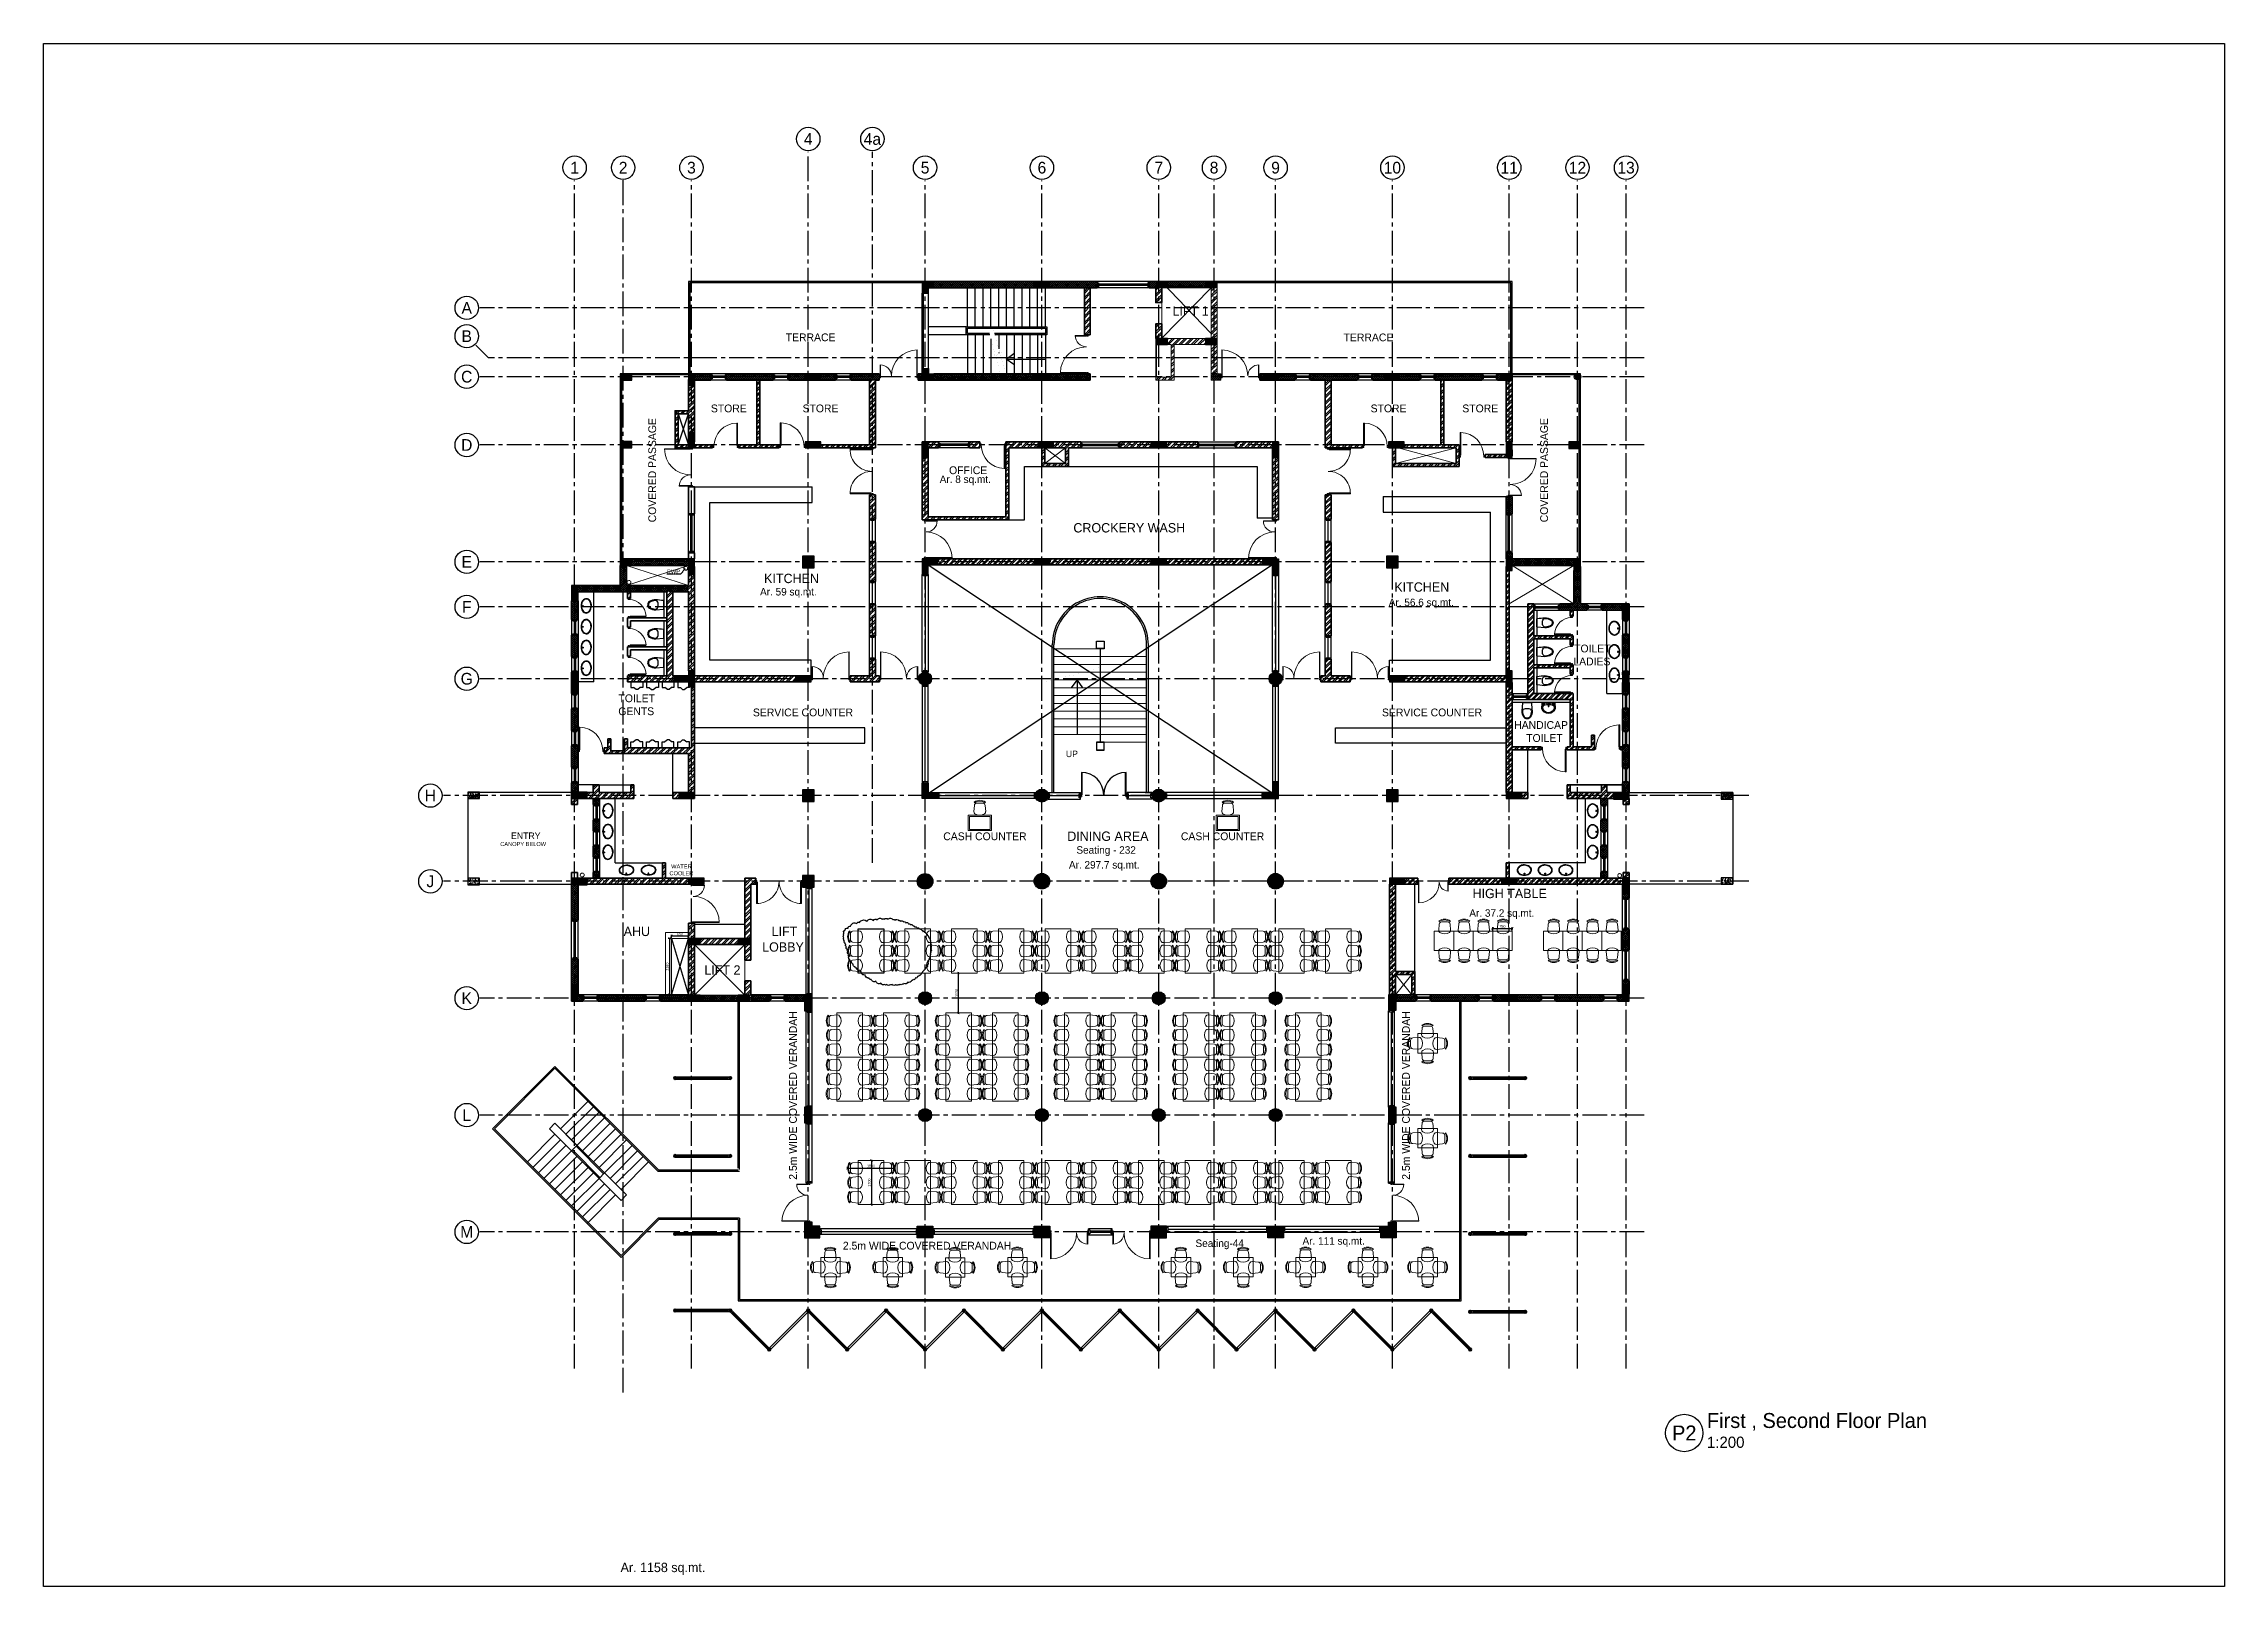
# Model space of a CAD drawing. Header units: millimetres. Extents: x -276609 to 1081398, y -453808 to 472098.
# Drawn here: x 902647 to 986647, y 33722 to 93122 of the extents above; entities that cross this region are included whole.
import ezdxf
from ezdxf.enums import TextEntityAlignment as Align

# ---------------------------------------------------------------- set-up
doc = ezdxf.new("R2010")
doc.units = ezdxf.units.MM
doc.header["$MEASUREMENT"] = 0
for name, pattern in [('ACAD_ISO10W100', [18, 12, -3, 0, -3]), ('CENTER2', [28.575, 19.05, -3.175, 3.175, -3.175]), ('DASHED2', [0.375, 0.25, -0.125]), ('HIDDEN', [0.375, 0.25, -0.125]), ('Overhead', [3.96875, 2.38125, -1.5875])]:
    doc.linetypes.add(name, pattern=pattern)
for name, color, linetype in [('A-Anno Tags', 6, 'Continuous'), ('A-Elevation', 4, 'Continuous'), ('A-Railing', 4, 'Continuous'), ('A-Sanitory', 181, 'Continuous'), ('A-Steps', 3, 'Continuous'), ('A-Wall Patt', 8, 'Continuous'), ('A-Window', 4, 'Continuous'), ('Anno_Frames', 7, 'Continuous'), ('Anno_Labels', 7, 'Continuous'), ('AREA', 7, 'Continuous'), ('Dimension', 7, 'Continuous'), ('S-Conc Patt', 9, 'Continuous'), ('SHADING COLUMNS', 210, 'Continuous'), ('text', 252, 'Continuous')]:
    doc.layers.add(name, color=color, linetype=linetype)
doc.layers.add('A-Anno-Grid Lines', color=7, linetype='Continuous', true_color=0xbbc3bd)
for name, color, linetype, lineweight in [('A-BEAM-1-8', 8, 'HIDDEN', 9), ('A-Detail Lines', 241, 'Continuous', 25), ('A-DETL-LLIN', 3, 'Continuous', 9), ('A-Door', 4, 'Continuous', 9), ('A-DOOR-1-2', 3, 'Continuous', 5), ('A-FLOR-STRS', 2, 'Continuous', 9), ('A-SECT-MBND', 5, 'Overhead', 9), ('A-Wall Sec', 1, 'Continuous', 20), ('A-WIN', 5, 'Continuous', 25), ('PLUMBING', 3, 'ACAD_ISO10W100', 18), ('S-Concrete', 40, 'Continuous', 25), ('SHADE SCREEN', 171, 'Continuous', 15), ('STAIR', 3, 'Continuous', 9)]:
    doc.layers.add(name, color=color, linetype=linetype, lineweight=lineweight)
doc.layers.add('I-Furniture', color=7, linetype='Continuous', lineweight=20, true_color=0xb35900)
doc.styles.get("Standard").update_dxf_attribs({"font": ''})
doc.styles.get('Standard').set_extended_font_data('Gill Sans MT')
doc.dimstyles.new('IIITD_WD_M @ 100', dxfattribs={"dimscale": 100, "dimtxt": 1, "dimasz": 1, "dimexe": 0.5, "dimexo": 0.25, "dimgap": 0.3, "dimtad": 1, "dimdec": 0, "dimrnd": 1, "dimzin": 0, "dimdsep": 46, "dimtxsty": 'Standard', "dimblk": 'ARCHTICK', "dimcen": 0.2, "dimdle": 0.3, "dimclrd": 256, "dimclre": 256, "dimclrt": 256, "dimadec": 0, "dimazin": 0, "dimtfac": 1, "dimtdec": 0, "dimtofl": 0, "dimtmove": 0, "dimatfit": 0, "dimfxl": 0.5, "dimfxlon": 1, "dimtolj": 1, "dimtzin": 0, "dimlwd": -1, "dimlwe": -1, "dimarcsym": 0})
doc.dimstyles.new('ISO-25', dxfattribs={"dimtxt": 2.5, "dimasz": 200, "dimexe": 1.25, "dimexo": 0.625, "dimtad": 1, "dimdec": 0, "dimtxsty": 'Standard', "dimcen": 2.5, "dimadec": 0, "dimazin": 0, "dimtfac": 1, "dimtdec": 0, "dimtmove": 0, "dimatfit": 3, "dimfxl": 1, "dimarcsym": 0})
doc.dimstyles.get("Standard").update_dxf_attribs({"dimtxt": 0.18, "dimasz": 0.18, "dimexe": 0.18, "dimexo": 0.0625, "dimgap": 0.09, "dimtad": 0, "dimtih": 1, "dimtoh": 1, "dimdec": 4, "dimzin": 0, "dimdsep": 46, "dimtxsty": 'Standard', "dimcen": 0.09, "dimadec": 0, "dimazin": 0, "dimtfac": 1, "dimtdec": 4, "dimtofl": 0, "dimtmove": 0, "dimatfit": 3, "dimfxl": 1, "dimtolj": 1, "dimtzin": 0, "dimarcsym": 0})
pattern_1 = [(45, (451293.28, -21198.51), (-119.32427, 119.32427), []), (45, (451372.83, -21198.51), (-119.32427, 119.32427), [])]
pattern_2 = [(45, (451293.28, -21198.51), (-106.066017, 106.066017), []), (45, (451364, -21198.51), (-106.066017, 106.066017), [])]
pattern_3 = [(45, (451293.284, -21198.51), (-39.7747564, 39.7747564), []), (135, (451293.284, -21198.51), (-39.7747564, -39.7747564), [])]
pattern_4 = [(45, (445443.224, -22407.81), (-39.7747564, 39.7747564), []), (135, (445443.224, -22407.81), (-39.7747564, -39.7747564), [])]
pattern_5 = [(50, (-806698.31, 1146868.39), (143.4520365, -12.550427), [15, -165]), (355, (-806698.31, 1146868.39), (-27.750267, 150.438427), [12, -132]), (100.4514, (-806686.35, 1146867.34), (115.701876, 137.887908), [12.748038, -140.228422]), (46.1842, (-806698.3, 1146908.39), (213.44821, -33.103803), [22.5, -247.5]), (96.6356, (-806680.52, 1146905.63), (186.93254, 194.823574), [19.122058, -210.3426]), (351.1842, (-806698.3, 1146908.4), (186.93239, 194.82372), [18, -198]), (21, (-806678.31, 1146898.39), (119.3814104, -80.523778), [15, -165]), (326, (-806678.31, 1146898.39), (48.663066, 145.030009), [12, -132]), (71.4514, (-806668.36, 1146891.68), (168.044526, 64.506099), [12.748038, -140.228422]), (37.5, (-806698.31, 1146868.39), (2.431971, 66.5787708), [0, -130.4, 0, -134, 0, -132.5]), (7.5, (-806698.31, 1146868.39), (52.6139075, 78.8823424), [0, -76.4, 0, -127.4, 0, -50.5]), (327.5, (-806742.91, 1146868.39), (106.7644872, -4.5109743), [0, -50, 0, -156, 0, -207]), (317.5, (-806762.91, 1146868.39), (116.637234, 20.0209965), [0, -65, 0, -103.6, 0, -147])]

msp = doc.modelspace()

# ---------------------------------------------------------------- texts
at = {"layer": 'A-Anno Tags', "char_height": 250, "attachment_point": 1}
for s, insert in [('{\\fCentury Gothic|b0|i0|c0|p34;UP}', (942023, 65901.5)), ('{\\fCentury Gothic|b0|i0|c0|p34;ENTRY}', (920652.4, 62749))]:
    msp.add_mtext(s, dxfattribs=dict(at, insert=insert))
at = {"layer": 'A-Anno Tags', "insert": (921118, 62303.2), "char_height": 157.5, "attachment_point": 5, "rotation": 0}
msp.add_mtext('{\\fCentury Gothic|b0|i0|c0|p34;CANOPY BELOW}', dxfattribs=at)
at = {"layer": 'AREA', "attachment_point": 1}
for s, insert, char_height, width in [('{\\fCentury Gothic|b0|i0|c0|p34;Ar. 8 sq.mt.}', (937163.4, 76493.9), 288, 6203.897), ('{\\fCentury Gothic|b0|i0|c0|p34;Ar. 59 sq.mt.}', (930243.1, 72162.4), 288, 6203.897), ('{\\fCentury Gothic|b0|i0|c0|p34;Ar. 56.6 sq.mt.}', (954460.9, 71751.9), 288, 6203.897), ('{\\fCentury Gothic|b0|i0|c0|p34;Ar. 297.7 sq.mt.}', (942140.8, 61648.9), 288, 6203.897), ('{\\fCentury Gothic|b0|i0|c0|p34;Ar. 37.2 sq.mt.}', (957563, 59792), 288, 6203.897), ('{\\fCentury Gothic|b0|i0|c0|p34;Ar. 111 sq.mt.}', (951138.6, 47167.4), 288, 6203.897), ('{\\fCentury Gothic|b0|i0|c0|p34;Ar. 1158 sq.mt.}', (924870.5, 34631.8), 360, 7754.871)]:
    msp.add_mtext(s, dxfattribs=dict(at, insert=insert, char_height=char_height, width=width))
at = {"layer": 'PLUMBING', "char_height": 157.5, "attachment_point": 5}
for s, insert, rotation in [('{\\fCentury Gothic|b0|i0|c0|p34;RWP}', (926905.9, 72795.4), 360), ('{\\fCentury Gothic|b0|i0|c0|p34;WATER\\PCOOLER}', (927213.3, 61309.9), 0)]:
    msp.add_mtext(s, dxfattribs=dict(at, insert=insert, rotation=rotation))
at = {"layer": 'text', "attachment_point": 1}
for s, insert, char_height, width in [('{\\fCentury Gothic|b0|i0|c0|p34;LIFT 1}', (946130.9, 83005.9), 360, 7754.871), ('{\\fCentury Gothic|b0|i0|c0|p34;TERRACE}', (931231.2, 81964.1), 300, 7754.871), ('{\\fCentury Gothic|b0|i0|c0|p34;TERRACE}', (952719, 81961.2), 300, 7754.871), ('\\pi3274.7;{\\fCentury Gothic|b0|i0|c0|p34;STORE}', (925074.4, 79227.3), 300, 7754.871), ('\\pi3274.7;{\\fCentury Gothic|b0|i0|c0|p34;STORE}', (928606.3, 79227.3), 300, 7754.871), ('\\pi3274.7;{\\fCentury Gothic|b0|i0|c0|p34;STORE}', (950486.1, 79227.3), 300, 7754.871), ('\\pi3274.7;{\\fCentury Gothic|b0|i0|c0|p34;STORE}', (954018, 79227.3), 300, 7754.871), ('\\pi3183.7;{\\fCentury Gothic|b0|i0|c0|p34;OFFICE}', (934339.6, 76846.9), 300, 7754.871), ('\\pi1761.4;{\\fCentury Gothic|b0|i0|c0|p34;CROCKERY WASH}', (940550.5, 74660.7), 360, 7754.871), ('\\pi2915.2;{\\fCentury Gothic|b0|i0|c0|p34;KITCHEN}', (927483.9, 72710.4), 360, 7754.871), ('\\pi2915.2;{\\fCentury Gothic|b0|i0|c0|p34;KITCHEN}', (951759.3, 72379.1), 360, 7754.871), ('\\pi3269.2;{\\fCentury Gothic|b0|i0|c0|p34;TOILET \\P\\pi3239.6;LADIES}', (958331.5, 69983.4), 300, 7754.871), ('\\pi3269.2;{\\fCentury Gothic|b0|i0|c0|p34;TOILET \\P\\pi3261.3;GENTS}', (921521.2, 68066.6), 300, 7754.871), ('\\pi2805.1;{\\fCentury Gothic|b0|i0|c0|p34;HANDICAP\\P\\pi3269.2;TOILET }', (956484.8, 67036.9), 300, 7754.871), ('\\pi3385.2;{\\fCentury Gothic|b0|i0|c0|p34;AHU}', (921603.9, 59121.3), 360, 7754.871), ('\\pi3502.8;{\\fCentury Gothic|b0|i0|c0|p34;LIFT \\P\\pi3137.4;LOBBY}', (927186.3, 59121.3), 360, 7754.871), ('{\\fCentury Gothic|b0|i0|c0|p34;LIFT 2} ', (928097.2, 57633.6), 360, 7754.871), ('{\\fCentury Gothic|b0|i0|c0|p34;Seating-44}', (947015.6, 47078.3), 288, 6203.897)]:
    msp.add_mtext(s, dxfattribs=dict(at, insert=insert, char_height=char_height, width=width))
at = {"layer": 'text', "char_height": 300, "attachment_point": 1, "rotation": 90}
for s, insert in [('{\\fCentury Gothic|b0|i0|c0|p34;COVERED PASSAGE}', (925938.4, 74691.3)), ('{\\fCentury Gothic|b0|i0|c0|p34;COVERED PASSAGE}', (960292.8, 74691.3)), ('{\\fCentury Gothic|b0|i0|c0|p34;2.5m WIDE COVERED VERANDAH}', (931359.6, 49378.6)), ('{\\fCentury Gothic|b0|i0|c0|p34;2.5m WIDE COVERED VERANDAH}', (954972, 49378.6))]:
    msp.add_mtext(s, dxfattribs=dict(at, insert=insert))
at = {"layer": 'text'}
for s, insert, char_height, attachment_point in [('{\\fCentury Gothic|b0|i0|c0|p34;SERVICE COUNTER}', (929967.9, 67521.6), 300, 1), ('{\\fCentury Gothic|b0|i0|c0|p34;SERVICE COUNTER}', (954199.3, 67521.6), 300, 1), ('{\\fCentury Gothic|b0|i0|c0|p34;CASH COUNTER}', (937299.6, 62752.9), 300, 1), ('{\\fCentury Gothic|b0|i0|c0|p34;DINING AREA}', (942076, 62786.4), 360, 1), ('{\\fCentury Gothic|b0|i0|c0|p34;Seating - 232}', (942427.9, 62220), 288, 1), ('{\\fCentury Gothic|b0|i0|c0|p34;CASH COUNTER}', (949662.9, 62752.9), 300, 3), ('{\\fCentury Gothic|b0|i0|c0|p34;HIGH TABLE}', (957685.2, 60580.8), 360, 1), ('{\\fCentury Gothic|b0|i0|c0|p34;2.5m WIDE COVERED VERANDAH}', (933432.8, 46990.2), 300, 1)]:
    msp.add_mtext(s, dxfattribs=dict(at, insert=insert, char_height=char_height, attachment_point=attachment_point))

# ---------------------------------------------------------------- blocks, each defined once
blk = doc.blocks.new('basin2')
for points in [[(278, -206, 0.12976), (261, -133, 0.106426), (201, -63, 0.084431), (116, -18, 0.073534), (7, 0, 0.073534), (-102, -14, 0.084431), (-188, -55, 0.106426), (-251, -122, 0.12976), (-272, -195, 0.12976), (-254, -269, 0.106426), (-194, -339, 0.084431), (-109, -383, 0.073534), (-1, -402, 0.073534), (108, -388, 0.084431), (195, -347, 0.106426), (258, -279, 0.12976)], [(263, -201, 0.119977), (247, -140, 0.106426), (192, -75, 0.084431), (111, -33, 0.073534), (7, -15, 0.073534), (-97, -28, 0.084431), (-180, -67, 0.106426), (-238, -130, 0.12976), (-257, -196, 0.009633), (-257, -201, 0.119977), (-240, -262, 0.106426), (-185, -327, 0.084431), (-104, -369, 0.073534), (0, -387, 0.073534), (104, -373, 0.084431), (187, -334, 0.106426), (245, -272, 0.12976), (263, -206, 0.009633)]]:
    blk.add_lwpolyline(points, format="xyb", close=True)
for radius in [17.8, 12.2]:
    blk.add_circle((-4, -64), radius)
blk = doc.blocks.new('wc-wh')
at = {"color": 0, "linetype": 'ByBlock'}
for points in [[(315, 195), (22, 165, 0.384412), (0, 140), (0, -140, 0.383904), (22, -165, 0.001434), (314, -195, 0.140641), (560, -125, 0.259738), (630, 0, 0.259738), (560, 125, 0.139471)], [(225, 65), (225, -65, 0.422961), (328, -165, 0.13189), (544, -100, 0.259738), (600, 0, 0.259738), (544, 100, 0.13189), (328, 165, 0.422961)]]:
    blk.add_lwpolyline(points, format="xyb", close=True, dxfattribs=at)
blk.add_arc((316, -170), 25, 264.2811, 270.16002, dxfattribs=at)
blk = doc.blocks.new('Round Bar - 3_-44-4 First Floor Lvl')
at = {"layer": 'A-WIN'}
for p, q in [((-1035, -37), (-1035, 25)), ((1026, 38), (-1023, 38)), ((1026, 38), (-1023, 38)), ((1027, 38), (1026, 38)), ((1027, 38), (1026, 38)), ((1064, 38), (1038, 38)), ((1064, 38), (1038, 38)), ((1064, 38), (1064, -3)), ((-1027, -38), (-1026, -38)), ((-1027, -38), (-1026, -38)), ((-1026, -38), (1023, -38)), ((-1026, -38), (1023, -38))]:
    blk.add_line(p, q, dxfattribs=at)
blk = doc.blocks.new('Round Bar - 3_-159-4 First Floor Lvl')
at = {"layer": 'A-WIN'}
for p, q in [((-1051, -27), (-1051, 38)), ((-1038, 38), (-1051, 38)), ((-1038, 38), (-1051, 38)), ((-1026, 38), (-1027, 38)), ((-1026, 38), (-1027, 38)), ((1023, 38), (-1026, 38)), ((1023, 38), (-1026, 38)), ((1057, 1), (1057, -38)), ((-1023, -38), (1026, -38)), ((-1023, -38), (1026, -38)), ((1026, -38), (1027, -38)), ((1026, -38), (1027, -38)), ((1038, -38), (1057, -38)), ((1038, -38), (1057, -38))]:
    blk.add_line(p, q, dxfattribs=at)
blk = doc.blocks.new('Round Bar - 3_-160-4 First Floor Lvl')
at = {"layer": 'A-WIN'}
for p, q in [((-1051, -27), (-1051, 38)), ((-1038, 38), (-1051, 38)), ((-1038, 38), (-1051, 38)), ((-1026, 38), (-1027, 38)), ((-1026, 38), (-1027, 38)), ((1026, 38), (-1026, 38)), ((1026, 38), (-1026, 38)), ((1028, 38), (1026, 38)), ((1028, 38), (1026, 38)), ((1057, 38), (1038, 38)), ((1057, 38), (1038, 38)), ((1057, -38), (1057, 38)), ((-1023, -38), (1026, -38)), ((-1023, -38), (1026, -38)), ((1026, -38), (1027, -38)), ((1026, -38), (1027, -38)), ((1038, -38), (1057, -38)), ((1038, -38), (1057, -38))]:
    blk.add_line(p, q, dxfattribs=at)
blk = doc.blocks.new('Round Bar - 3_-172-4 First Floor Lvl')
at = {"layer": 'A-WIN'}
for p, q in [((-1051, -24), (-1051, 38)), ((-1038, 38), (-1051, 38)), ((-1038, 38), (-1051, 38)), ((-1025, 38), (-1026, 38)), ((-1025, 38), (-1026, 38)), ((1023, 38), (-1025, 38)), ((1023, 38), (-1025, 38)), ((1057, 1), (1057, -38)), ((-1045, -38), (-1038, -38)), ((-1045, -38), (-1038, -38)), ((-1027, -38), (-1026, -38)), ((-1027, -38), (-1026, -38)), ((-1026, -38), (1026, -38)), ((-1026, -38), (1026, -38)), ((1026, -38), (1027, -38)), ((1026, -38), (1027, -38)), ((1038, -38), (1057, -38)), ((1038, -38), (1057, -38))]:
    blk.add_line(p, q, dxfattribs=at)
blk = doc.blocks.new('Round Bar - 3_-171-4 First Floor Lvl')
at = {"layer": 'A-WIN'}
for p, q in [((-1051, 38), (-1051, -38)), ((-1038, 38), (-1051, 38)), ((-1038, 38), (-1051, 38)), ((-1026, 38), (-1027, 38)), ((-1026, 38), (-1027, 38)), ((1026, 38), (-1026, 38)), ((1026, 38), (-1026, 38)), ((1028, 38), (1026, 38)), ((1028, 38), (1026, 38)), ((1057, 38), (1038, 38)), ((1057, 38), (1038, 38)), ((1057, -38), (1057, 38)), ((-1051, -38), (-1038, -38)), ((-1051, -38), (-1038, -38)), ((-1028, -38), (-1026, -38)), ((-1028, -38), (-1026, -38)), ((-1026, -38), (1026, -38)), ((-1026, -38), (1026, -38)), ((1026, -38), (1027, -38)), ((1026, -38), (1027, -38)), ((1038, -38), (1057, -38)), ((1038, -38), (1057, -38))]:
    blk.add_line(p, q, dxfattribs=at)
blk = doc.blocks.new('Round Bar - 3_-170-4 First Floor Lvl')
at = {"layer": 'A-WIN'}
for p, q in [((-1051, 38), (-1051, -38)), ((-1038, 38), (-1051, 38)), ((-1038, 38), (-1051, 38)), ((-1026, 38), (-1028, 38)), ((-1026, 38), (-1028, 38)), ((1026, 38), (-1026, 38)), ((1026, 38), (-1026, 38)), ((1027, 38), (1026, 38)), ((1027, 38), (1026, 38)), ((1057, 38), (1038, 38)), ((1057, 38), (1038, 38)), ((1057, -38), (1057, 38)), ((-1051, -38), (-1038, -38)), ((-1051, -38), (-1038, -38)), ((-1027, -38), (-1026, -38)), ((-1027, -38), (-1026, -38)), ((-1026, -38), (1026, -38)), ((-1026, -38), (1026, -38)), ((1026, -38), (1028, -38)), ((1026, -38), (1028, -38)), ((1038, -38), (1057, -38)), ((1038, -38), (1057, -38))]:
    blk.add_line(p, q, dxfattribs=at)
blk = doc.blocks.new('Round Bar - 3_-167-4 First Floor Lvl')
at = {"layer": 'A-WIN'}
for p, q in [((-1051, -38), (-1051, 24)), ((-1038, 38), (-1044, 38)), ((-1038, 38), (-1044, 38)), ((1026, 38), (-1026, 38)), ((-1026, 38), (-1026, 38)), ((-1026, 38), (-1026, 38)), ((-1026, 38), (-1026, 38)), ((1026, 38), (-1026, 38)), ((-1026, 38), (-1026, 38)), ((1027, 38), (1026, 38)), ((1027, 38), (1026, 38)), ((1057, 38), (1038, 38)), ((1057, 38), (1038, 38)), ((1057, -38), (1057, 38)), ((-1051, -38), (-1038, -38)), ((-1051, -38), (-1038, -38)), ((-1026, -38), (-1026, -38)), ((-1026, -38), (-1026, -38)), ((-1026, -38), (1026, -38)), ((-1026, -38), (1026, -38)), ((-1026, -38), (-1026, -38)), ((-1026, -38), (-1026, -38)), ((1026, -38), (1028, -38)), ((1026, -38), (1028, -38)), ((1038, -38), (1057, -38)), ((1038, -38), (1057, -38))]:
    blk.add_line(p, q, dxfattribs=at)
blk = doc.blocks.new('basin9')
for points in [[(-3, -412, 0.340881), (255, -229, 0.074195), (255, -226), (242, 0), (-242, 0), (-255, -223, 0.082611), (-253, -232, 0.330812), (-3, -412)], [(0, -382, 0.391482), (225, -169, 0.252869), (166, -89, 0.087242), (0, -63, 0.079484), (-166, -89, 0.2542), (-224, -169, 0.39026), (0, -382)], [(-218, -50, -0.907437), (-215, -46), (-191, -65, -0.907437), (-194, -69)], [(-208, -42, -0.907437), (-205, -38), (-181, -57, -0.907437), (-185, -61)], [(-199, -34, -0.907437), (-196, -30), (-172, -49, -0.907437), (-175, -53)], [(199, -34, 0.907437), (196, -30), (172, -49, 0.907437), (175, -53)], [(208, -42, 0.907437), (205, -38), (181, -57, 0.907437), (185, -61)], [(218, -50, 0.907437), (215, -46), (191, -65, 0.907437), (194, -69)]]:
    blk.add_lwpolyline(points, format="xyb", close=True)
for points in [[(-151, -84), (-157, -75, -0.183787), (-158, -68, 0.126662), (-159, -62), (-167, -36, 0.35453), (-179, -25), (-222, -25, 0.414214), (-232, -35), (-243, -231, 0.329849), (-2, -402, 0.338736), (245, -227, 0.075632), (245, -224), (232, -35, 0.414214), (222, -25), (179, -25, 0.35453), (167, -36), (159, -62, 0.126662), (158, -68, -0.183787), (157, -75), (151, -84)], [(-157, -86), (-159, -84, 0.220542), (-166, -79), (-222, -71, -0.361119), (-234, -60)], [(157, -86), (159, -84, -0.220542), (166, -79), (222, -71, 0.358803), (234, -59, 0.358803)]]:
    blk.add_lwpolyline(points, format="xyb")
for centre, radius in [((-60, -40), 10.1), ((0, -122), 19.6), ((0, -122), 15.3), ((0, -31), 10.1), ((58, -38), 10.1)]:
    blk.add_circle(centre, radius)
blk = doc.blocks.new('urinal1')
for p, q in [((0, 228.6), (228.6, 228.6)), ((0, 228.6), (0, -228.6)), ((228.6, 228.6), (228.6, 127)), ((304.8, 25.4), (228.6, 127)), ((304.8, -38.1), (304.8, 25.4)), ((0, -228.6), (228.6, -228.6)), ((228.6, -127), (304.8, -38.1)), ((228.6, -228.6), (228.6, -127))]:
    blk.add_line(p, q)
blk = doc.blocks.new('Grid Head')
blk.add_circle((0, 0), 3)
at = {"layer": 'Anno_Labels'}
blk.add_attdef('GRID_NAME', text='', height=3, dxfattribs=at).set_placement((0, 0), align=Align.MIDDLE_CENTER)
blk = doc.blocks.new('grd din')
at = {"layer": 'A-Anno-Grid Lines', "linetype": 'CENTER2', "ltscale": 50}
for p, q in [((484314, 133526), (484314, 180371)), ((486784, 152996), (486784, 180371)), ((475314, 133526), (475314, 179267)), ((477184, 132609), (477184, 179317)), ((479814, 133526), (479814, 179267)), ((488814, 133526), (488814, 179267)), ((493314, 133526), (493314, 179267)), ((497814, 133526), (497814, 179267)), ((499944, 133526), (499944, 179267)), ((502314, 133526), (502314, 179267)), ((506814, 133526), (506814, 179267)), ((511314, 133526), (511314, 179267)), ((513944, 133526), (513944, 179267)), ((515814, 133526), (515814, 179267)), ((516514, 174369), (471659, 174369)), ((471512, 172927), (472000, 172439)), ((516514, 172439), (472000, 172439)), ((516514, 171719), (471659, 171719)), ((516514, 169089), (471659, 169089)), ((516514, 164589), (471659, 164589)), ((516514, 162859), (471659, 162859)), ((516514, 160089), (471659, 160089)), ((520545, 155589), (470258, 155589)), ((520545, 152289), (470258, 152289)), ((516514, 147789), (471659, 147789)), ((516514, 143289), (471659, 143289)), ((516514, 138789), (471659, 138789))]:
    blk.add_line(p, q, dxfattribs=at)
at = {"layer": 'Anno_Frames'}
ref = blk.add_blockref('Grid Head', (484314, 180871), dxfattribs=dict(at, xscale=150, yscale=150, zscale=150))
ref.add_attrib('GRID_NAME', '4', dxfattribs={"layer": '0', "height": 450}).set_placement((484314, 180871), align=Align.MIDDLE_CENTER)
ref = blk.add_blockref('Grid Head', (486784, 180871), dxfattribs=dict(at, xscale=150, yscale=150, zscale=150))
ref.add_attrib('GRID_NAME', '4a', dxfattribs={"layer": '0', "height": 450}).set_placement((486784, 180871), align=Align.MIDDLE_CENTER)
ref = blk.add_blockref('Grid Head', (475314, 179767), dxfattribs=dict(at, xscale=150, yscale=150, zscale=150))
ref.add_attrib('GRID_NAME', '1', dxfattribs={"layer": '0', "height": 450}).set_placement((475314, 179767), align=Align.MIDDLE_CENTER)
ref = blk.add_blockref('Grid Head', (477184, 179767), dxfattribs=dict(at, xscale=150, yscale=150, zscale=150))
ref.add_attrib('GRID_NAME', '2', dxfattribs={"layer": '0', "height": 450}).set_placement((477184, 179767), align=Align.MIDDLE_CENTER)
ref = blk.add_blockref('Grid Head', (479814, 179767), dxfattribs=dict(at, xscale=150, yscale=150, zscale=150))
ref.add_attrib('GRID_NAME', '3', dxfattribs={"layer": '0', "height": 450}).set_placement((479814, 179767), align=Align.MIDDLE_CENTER)
ref = blk.add_blockref('Grid Head', (488814, 179767), dxfattribs=dict(at, xscale=150, yscale=150, zscale=150))
ref.add_attrib('GRID_NAME', '5', dxfattribs={"layer": '0', "height": 450}).set_placement((488814, 179767), align=Align.MIDDLE_CENTER)
ref = blk.add_blockref('Grid Head', (493314, 179767), dxfattribs=dict(at, xscale=150, yscale=150, zscale=150))
ref.add_attrib('GRID_NAME', '6', dxfattribs={"layer": '0', "height": 450}).set_placement((493314, 179767), align=Align.MIDDLE_CENTER)
ref = blk.add_blockref('Grid Head', (497814, 179767), dxfattribs=dict(at, xscale=150, yscale=150, zscale=150))
ref.add_attrib('GRID_NAME', '7', dxfattribs={"layer": '0', "height": 450}).set_placement((497814, 179767), align=Align.MIDDLE_CENTER)
ref = blk.add_blockref('Grid Head', (499944, 179767), dxfattribs=dict(at, xscale=150, yscale=150, zscale=150))
ref.add_attrib('GRID_NAME', '8', dxfattribs={"layer": '0', "height": 450}).set_placement((499944, 179767), align=Align.MIDDLE_CENTER)
ref = blk.add_blockref('Grid Head', (502314, 179767), dxfattribs=dict(at, xscale=150, yscale=150, zscale=150))
ref.add_attrib('GRID_NAME', '9', dxfattribs={"layer": '0', "height": 450}).set_placement((502314, 179767), align=Align.MIDDLE_CENTER)
ref = blk.add_blockref('Grid Head', (506814, 179767), dxfattribs=dict(at, xscale=150, yscale=150, zscale=150))
ref.add_attrib('GRID_NAME', '10', dxfattribs={"layer": '0', "height": 450}).set_placement((506814, 179767), align=Align.MIDDLE_CENTER)
ref = blk.add_blockref('Grid Head', (511314, 179767), dxfattribs=dict(at, xscale=150, yscale=150, zscale=150))
ref.add_attrib('GRID_NAME', '11', dxfattribs={"layer": '0', "height": 450}).set_placement((511314, 179767), align=Align.MIDDLE_CENTER)
ref = blk.add_blockref('Grid Head', (513944, 179767), dxfattribs=dict(at, xscale=150, yscale=150, zscale=150))
ref.add_attrib('GRID_NAME', '12', dxfattribs={"layer": '0', "height": 450}).set_placement((513944, 179767), align=Align.MIDDLE_CENTER)
ref = blk.add_blockref('Grid Head', (515814, 179767), dxfattribs=dict(at, xscale=150, yscale=150, zscale=150))
ref.add_attrib('GRID_NAME', '13', dxfattribs={"layer": '0', "height": 450}).set_placement((515814, 179767), align=Align.MIDDLE_CENTER)
ref = blk.add_blockref('Grid Head', (471159, 174369), dxfattribs=dict(at, xscale=150, yscale=150, zscale=150))
ref.add_attrib('GRID_NAME', 'A', dxfattribs={"layer": '0', "height": 450}).set_placement((471159, 174369), align=Align.MIDDLE_CENTER)
ref = blk.add_blockref('Grid Head', (471159, 173280), dxfattribs=dict(at, xscale=150, yscale=150, zscale=150))
ref.add_attrib('GRID_NAME', 'B', dxfattribs={"layer": '0', "height": 450}).set_placement((471159, 173280), align=Align.MIDDLE_CENTER)
ref = blk.add_blockref('Grid Head', (471159, 171719), dxfattribs=dict(at, xscale=150, yscale=150, zscale=150))
ref.add_attrib('GRID_NAME', 'C', dxfattribs={"layer": '0', "height": 450}).set_placement((471159, 171719), align=Align.MIDDLE_CENTER)
ref = blk.add_blockref('Grid Head', (471159, 169089), dxfattribs=dict(at, xscale=150, yscale=150, zscale=150))
ref.add_attrib('GRID_NAME', 'D', dxfattribs={"layer": '0', "height": 450}).set_placement((471159, 169089), align=Align.MIDDLE_CENTER)
ref = blk.add_blockref('Grid Head', (471159, 164589), dxfattribs=dict(at, xscale=150, yscale=150, zscale=150))
ref.add_attrib('GRID_NAME', 'E', dxfattribs={"layer": '0', "height": 450}).set_placement((471159, 164589), align=Align.MIDDLE_CENTER)
ref = blk.add_blockref('Grid Head', (471159, 162859), dxfattribs=dict(at, xscale=150, yscale=150, zscale=150))
ref.add_attrib('GRID_NAME', 'F', dxfattribs={"layer": '0', "height": 450}).set_placement((471159, 162859), align=Align.MIDDLE_CENTER)
ref = blk.add_blockref('Grid Head', (471159, 160089), dxfattribs=dict(at, xscale=150, yscale=150, zscale=150))
ref.add_attrib('GRID_NAME', 'G', dxfattribs={"layer": '0', "height": 450}).set_placement((471159, 160089), align=Align.MIDDLE_CENTER)
ref = blk.add_blockref('Grid Head', (469758, 155589), dxfattribs=dict(at, xscale=150, yscale=150, zscale=150))
ref.add_attrib('GRID_NAME', 'H', dxfattribs={"layer": '0', "height": 450}).set_placement((469758, 155589), align=Align.MIDDLE_CENTER)
ref = blk.add_blockref('Grid Head', (469758, 152289), dxfattribs=dict(at, xscale=150, yscale=150, zscale=150))
ref.add_attrib('GRID_NAME', 'J', dxfattribs={"layer": '0', "height": 450}).set_placement((469758, 152289), align=Align.MIDDLE_CENTER)
ref = blk.add_blockref('Grid Head', (471159, 147789), dxfattribs=dict(at, xscale=150, yscale=150, zscale=150))
ref.add_attrib('GRID_NAME', 'K', dxfattribs={"layer": '0', "height": 450}).set_placement((471159, 147789), align=Align.MIDDLE_CENTER)
ref = blk.add_blockref('Grid Head', (471159, 143289), dxfattribs=dict(at, xscale=150, yscale=150, zscale=150))
ref.add_attrib('GRID_NAME', 'L', dxfattribs={"layer": '0', "height": 450}).set_placement((471159, 143289), align=Align.MIDDLE_CENTER)
ref = blk.add_blockref('Grid Head', (471159, 138789), dxfattribs=dict(at, xscale=150, yscale=150, zscale=150))
ref.add_attrib('GRID_NAME', 'M', dxfattribs={"layer": '0', "height": 450}).set_placement((471159, 138789), align=Align.MIDDLE_CENTER)
blk = doc.blocks.new('Big Door Garbage')
at = {"layer": 'A-Door', "color": 5, "lineweight": 18}
for p, q in [((-12550, 128778), (-12500, 128778)), ((-12550, 128703), (-12550, 128778)), ((-12550, 128703), (-12515, 128703)), ((-12515, 128738), (-12500, 128738)), ((-12515, 128703), (-12515, 128738)), ((-12515, 128703), (-12515, 128273)), ((-12499, 128703), (-12515, 128703)), ((-12500, 128778), (-12500, 128738)), ((-12499, 128703), (-12499, 128273)), ((-11101, 128703), (-11101, 127703)), ((-11101, 128703), (-11085, 128703)), ((-11100, 128778), (-11100, 128738)), ((-11050, 128778), (-11100, 128778)), ((-11085, 128738), (-11100, 128738)), ((-11085, 128703), (-11085, 128738)), ((-11050, 128703), (-11085, 128703)), ((-11085, 128703), (-11085, 127703)), ((-11050, 128703), (-11050, 128778))]:
    blk.add_line(p, q, dxfattribs=at)
at = {"layer": 'A-Door', "lineweight": 18}
for centre, radius, start, end in [((-12515, 128703), 430, 270, 0), ((-11085, 128703), 1000, 180, 270)]:
    blk.add_arc(centre, radius, start, end, dxfattribs=at)
blk = doc.blocks.new('w8')
at = {"layer": 'A-Window', "color": 2, "lineweight": 30}
blk.add_line((484324, 139289), (484324, 142939), dxfattribs=at)
at = {"layer": 'A-Window'}
for points in [[(484209, 139239), (484209, 142989)], [(484399, 142989), (484399, 142939), (484249, 142939), (484249, 142989)], [(484439, 139239), (484439, 142989)], [(484399, 139239), (484399, 139289), (484249, 139289), (484249, 139239)]]:
    blk.add_lwpolyline(points, dxfattribs=at)
blk = doc.blocks.new('w4')
at = {"layer": 'A-Window', "color": 2, "lineweight": 30}
blk.add_line((484324, 147974), (484324, 151774), dxfattribs=at)
at = {"layer": 'A-Window'}
for points in [[(484209, 147924), (484209, 151824)], [(484399, 151824), (484399, 151774), (484249, 151774), (484249, 151824)], [(484439, 147924), (484439, 151824)], [(484399, 147924), (484399, 147974), (484249, 147974), (484249, 147924)]]:
    blk.add_lwpolyline(points, dxfattribs=at)
blk = doc.blocks.new('dw1')
at = {"layer": 'A-Window'}
for p, q in [((495114, 138664), (495114, 138914)), ((496014, 138664), (496014, 138914))]:
    blk.add_line(p, q, dxfattribs=at)
at = {"layer": 'A-Window', "color": 2, "lineweight": 60}
blk.add_line((495964, 138789), (495164, 138789), dxfattribs=at)
at = {"layer": 'A-Window'}
for points in [[(496014, 138914), (495114, 138914)], [(495114, 138864), (495164, 138864), (495164, 138714), (495114, 138714)], [(496014, 138664), (495114, 138664)], [(496014, 138864), (495964, 138864), (495964, 138714), (496014, 138714)]]:
    blk.add_lwpolyline(points, dxfattribs=at)
at = {"layer": 'A-Detail Lines', "xscale": -1}
blk.add_blockref('Big Door Garbage', (482564, 10049), dxfattribs=at)
at = {"layer": 'A-Detail Lines'}
blk.add_blockref('Big Door Garbage', (508564, 10049), dxfattribs=at)
blk = doc.blocks.new('din d7')
at = {"layer": 'A-Door', "color": 5, "lineweight": 18}
for p, q in [((486934, 174520), (486934, 175332)), ((486969, 174518), (486969, 175332)), ((488629, 174518), (488629, 175332)), ((488664, 174518), (488664, 175332)), ((486899, 174518), (486934, 174518)), ((486899, 174518), (486899, 174443)), ((486899, 174443), (486949, 174443)), ((486934, 174518), (486934, 174483)), ((486969, 174518), (486934, 174518)), ((486934, 174483), (486949, 174483)), ((486949, 174443), (486949, 174483)), ((488629, 174518), (488664, 174518)), ((488664, 174483), (488649, 174483)), ((488649, 174443), (488649, 174483)), ((488699, 174443), (488649, 174443)), ((488664, 174518), (488664, 174483)), ((488699, 174518), (488664, 174518)), ((488699, 174518), (488699, 174443))]:
    blk.add_line(p, q, dxfattribs=at)
at = {"layer": 'A-Door', "lineweight": 18}
for centre, start, end in [((486950, 174483), 359.98408, 91.07272), ((488648, 174483), 88.92728, 180.01592)]:
    blk.add_arc(centre, 849, start, end, dxfattribs=at)
blk = doc.blocks.new('din w1')
at = {"layer": 'A-Window', "color": 2, "lineweight": 60}
blk.add_line((476279, 163779), (476779, 163779), dxfattribs=at)
at = {"layer": 'A-Window'}
for points in [[(476229, 163904), (476829, 163904)], [(476229, 163704), (476279, 163704), (476279, 163854), (476229, 163854)], [(476829, 163704), (476779, 163704), (476779, 163854), (476829, 163854)], [(476229, 163654), (476829, 163654)]]:
    blk.add_lwpolyline(points, dxfattribs=at)
blk = doc.blocks.new('din v1')
at = {"layer": 'A-Window', "color": 2, "lineweight": 60}
blk.add_line((474051, 158052), (474051, 157552), dxfattribs=at)
at = {"layer": 'A-Window'}
for points in [[(473926, 158102), (473926, 157502)], [(473976, 158102), (473976, 158052), (474126, 158052), (474126, 158102)], [(474176, 158102), (474176, 157502)], [(473976, 157502), (473976, 157552), (474126, 157552), (474126, 157502)]]:
    blk.add_lwpolyline(points, dxfattribs=at)
blk = doc.blocks.new('din w3')
at = {"layer": 'A-Window', "color": 2, "lineweight": 60}
blk.add_line((477594, 164984), (477594, 166384), dxfattribs=at)
at = {"layer": 'A-Window'}
for points in [[(477469, 164934), (477469, 166434)], [(477669, 166434), (477669, 166384), (477519, 166384), (477519, 166434)], [(477719, 164934), (477719, 166434)], [(477669, 164934), (477669, 164984), (477519, 164984), (477519, 164934)]]:
    blk.add_lwpolyline(points, dxfattribs=at)
blk = doc.blocks.new('din w4')
at = {"layer": 'A-Window', "color": 2, "lineweight": 60}
blk.add_line((516605, 148504), (516605, 149604), dxfattribs=at)
at = {"layer": 'A-Window'}
for points in [[(516480, 148454), (516480, 149654)], [(516680, 149654), (516680, 149604), (516530, 149604), (516530, 149654)], [(516730, 148454), (516730, 149654)], [(516680, 148454), (516680, 148504), (516530, 148504), (516530, 148454)]]:
    blk.add_lwpolyline(points, dxfattribs=at)
blk = doc.blocks.new('win 2000 wide')
at = {"layer": 'A-Window', "color": 2, "lineweight": 60}
blk.add_line((499331, 105347), (497431, 105347), dxfattribs=at)
at = {"layer": 'A-Window'}
for points in [[(499381, 105472), (497381, 105472)], [(497381, 105422), (497431, 105422), (497431, 105272), (497381, 105272)], [(499381, 105222), (497381, 105222)], [(499381, 105422), (499331, 105422), (499331, 105272), (499381, 105272)]]:
    blk.add_lwpolyline(points, dxfattribs=at)
blk = doc.blocks.new('ABL_Door_S - 1000 x 2100-11-3 Second Floor Lvl')
at = {"layer": 'A-Door', "color": 5}
for p, q in [((-500, 38), (-450, 38)), ((-500, -38), (-500, 38)), ((-450, 38), (-450, -3)), ((450, 38), (450, -3)), ((500, 38), (450, 38)), ((500, -38), (500, 38)), ((-500, -38), (-465, -38)), ((-465, -3), (-450, -3)), ((-465, -38), (-465, -3)), ((-430, -38), (-465, -38)), ((465, -3), (450, -3)), ((465, -38), (465, -3)), ((500, -38), (465, -38))]:
    blk.add_line(p, q, dxfattribs=at)
at = {"layer": 'A-Door', "color": 5, "lineweight": 18}
for p, q in [((-465, -38), (-465, -902)), ((-430, -38), (-430, -902)), ((-430, -902), (-465, -902))]:
    blk.add_line(p, q, dxfattribs=at)
at = {"layer": 'A-Door'}
blk.add_arc((-450, -3), 900, 271.27334, 0, dxfattribs=at)
blk = doc.blocks.new('ABL_Door_S - 750 x 2100-5-3 Second Floor Lvl')
at = {"layer": 'A-Door', "color": 5, "lineweight": 18}
for p, q in [((-375, 38), (-325, 38)), ((-375, -38), (-375, 38)), ((-325, 38), (-325, -3)), ((325, 38), (325, -3)), ((375, 38), (325, 38)), ((375, -38), (375, 38)), ((-375, -38), (-340, -38)), ((-340, -3), (-325, -3)), ((-340, -38), (-340, -3)), ((-340, -38), (-340, -652)), ((-305, -38), (-340, -38)), ((-305, -38), (-305, -652)), ((340, -3), (325, -3)), ((340, -38), (340, -3)), ((375, -38), (340, -38))]:
    blk.add_line(p, q, dxfattribs=at)
blk.add_lwpolyline([(-340, -652), (-305, -652)], dxfattribs=at)
at = {"layer": 'A-Door', "lineweight": 18}
blk.add_arc((-325, -3), 650, 271.76323, 0, dxfattribs=at)
blk = doc.blocks.new('din v2')
at = {"layer": 'A-Window', "color": 2, "lineweight": 60}
blk.add_line((477919, 162849), (478819, 162849), dxfattribs=at)
at = {"layer": 'A-Window'}
for points in [[(477869, 162974), (478869, 162974)], [(477869, 162774), (477919, 162774), (477919, 162924), (477869, 162924)], [(477869, 162724), (478869, 162724)], [(478869, 162774), (478819, 162774), (478819, 162924), (478869, 162924)]]:
    blk.add_lwpolyline(points, dxfattribs=at)
blk = doc.blocks.new('din w6')
at = {"layer": 'A-Window', "color": 2, "lineweight": 30}
blk.add_line((50, 125), (850, 125), dxfattribs=at)
at = {"layer": 'A-Window'}
for points in [[(0, 240), (900, 240)], [(0, 200), (50, 200), (50, 50), (0, 50)], [(0, 10), (900, 10)], [(900, 200), (850, 200), (850, 50), (900, 50)]]:
    blk.add_lwpolyline(points, dxfattribs=at)
blk = doc.blocks.new('ergrthyjty')
at = {"layer": 'S-Conc Patt'}
for points in [[(485641, 105163), (485191, 105163), (485191, 104713), (485441, 104713), (485441, 104913), (485641, 104913)], [(489506, 105163), (489506, 104913), (490106, 104913), (490106, 105163)], [(494191, 105163), (494191, 104933), (494641, 104933), (494641, 105163)], [(496101, 105163), (496101, 104933), (496551, 104933), (496551, 105163)], [(494191, 102963), (494191, 102733), (494641, 102733), (494641, 102963)], [(496101, 102963), (496101, 102733), (496551, 102733), (496551, 102963)], [(485641, 101363), (485191, 101363), (485191, 101813), (485441, 101813), (485441, 101613), (485641, 101613)], [(473561, 101613), (473561, 101363), (474011, 101363), (474011, 101613)], [(476441, 101613), (476191, 101613), (476191, 101163), (476441, 101163)], [(480691, 101613), (480691, 101363), (481291, 101363), (481291, 101613)], [(489506, 101613), (489506, 101363), (490106, 101363), (490106, 101613)], [(498321, 101613), (498321, 101363), (498921, 101363), (498921, 101613)], [(503006, 101613), (503006, 101363), (503606, 101363), (503606, 101613)], [(507471, 101613), (507471, 101363), (507921, 101363), (507921, 101613)], [(476421, 99353), (476191, 99353), (476191, 98753), (476421, 98753)], [(473561, 99003), (473561, 98753), (474011, 98753), (474011, 99003)], [(480691, 98983), (480691, 98753), (481291, 98753), (481291, 98983)], [(485421, 98983), (485191, 98983), (485191, 98383), (485421, 98383)], [(489656, 98983), (489656, 98753), (490256, 98753), (490256, 98983)], [(494006, 98983), (494006, 98753), (494606, 98753), (494606, 98983)], [(498921, 98983), (498691, 98983), (498691, 98383), (498921, 98383)], [(503156, 98983), (503156, 98753), (503756, 98753), (503756, 98983)], [(507921, 98983), (507691, 98983), (507691, 98383), (507921, 98383)], [(510101, 98983), (510101, 98733), (510551, 98733), (510551, 98983)], [(474011, 94233), (474011, 94483), (473561, 94483), (473561, 94233)], [(476421, 94483), (476191, 94483), (476191, 93883), (476421, 93883)], [(480581, 94593), (480581, 94143), (481031, 94143), (481031, 94593)], [(485191, 94483), (485191, 93883), (485421, 93883), (485421, 94253), (485791, 94253), (485791, 94483)], [(489506, 94483), (489506, 94253), (490106, 94253), (490106, 94483)], [(494006, 94483), (494006, 94253), (494606, 94253), (494606, 94483)], [(498321, 94483), (498321, 94253), (498691, 94253), (498691, 93883), (498921, 93883), (498921, 94483)], [(503081, 94593), (503081, 94143), (503531, 94143), (503531, 94593)], [(507691, 94033), (507921, 94033), (507921, 94483), (507691, 94483)], [(510301, 94033), (510551, 94033), (510551, 94483), (510301, 94483)], [(471941, 93463), (471691, 93463), (471691, 92863), (471941, 92863)], [(512421, 92753), (512171, 92753), (512171, 92153), (512421, 92153)], [(471941, 90018), (471691, 90018), (471691, 89418), (471941, 89418)], [(476421, 90168), (476191, 90168), (476191, 89568), (476421, 89568)], [(480321, 89983), (480321, 89753), (480921, 89753), (480921, 89983)], [(485556, 89868, 1), (485056, 89868, 1)], [(499056, 89868, 1), (498556, 89868, 1)], [(503191, 89983), (503191, 89753), (503791, 89753), (503791, 89983)], [(507921, 90168), (507691, 90168), (507691, 89568), (507921, 89568)], [(512421, 90018), (512171, 90018), (512171, 89418), (512421, 89418)], [(485791, 85253), (485791, 85483), (485421, 85483), (485421, 85853), (485191, 85853), (485191, 85253)], [(498921, 85253), (498921, 85853), (498691, 85853), (498691, 85483), (498321, 85483), (498321, 85253)], [(471691, 85503), (471691, 85253), (472291, 85253), (472291, 85503)], [(475821, 85483), (475821, 85253), (476421, 85253), (476421, 85483)], [(480581, 85593), (480581, 85143), (481031, 85143), (481031, 85593)], [(490056, 85368, 1), (489556, 85368, 1)], [(494556, 85368, 1), (494056, 85368, 1)], [(503081, 85593), (503081, 85143), (503531, 85143), (503531, 85593)], [(507691, 85483), (507691, 85253), (508291, 85253), (508291, 85483)], [(511821, 85483), (511821, 85233), (512421, 85233), (512421, 85483)], [(485606, 82068, 1), (485006, 82068, 1)], [(490106, 82072, 1), (489506, 82072, 1)], [(494606, 82072, 1), (494006, 82072, 1)], [(499106, 82072, 1), (498506, 82072, 1)], [(471691, 82183), (471691, 81933), (472291, 81933), (472291, 82183)], [(476191, 82183), (476191, 81953), (476791, 81953), (476791, 82183)], [(480581, 82293), (480581, 81843), (481031, 81843), (481031, 82293)], [(503191, 82183), (503191, 81953), (503791, 81953), (503791, 82183)], [(507506, 82183), (507506, 81953), (508106, 81953), (508106, 82183)], [(512421, 82203), (512171, 82203), (512171, 81603), (512421, 81603)], [(476191, 79863), (476191, 79633), (476641, 79633), (476641, 79863)], [(478101, 79863), (478101, 79633), (478551, 79633), (478551, 79863)], [(471941, 78053), (471691, 78053), (471691, 77453), (471941, 77453)], [(476191, 77683), (476191, 77453), (476641, 77453), (476641, 77683)], [(478101, 77683), (478101, 77453), (478551, 77453), (478551, 77683)], [(480956, 77683), (480656, 77683), (480656, 77083), (480956, 77083)], [(485556, 77568, 1), (485056, 77568, 1)], [(490056, 77568, 1), (489556, 77568, 1)], [(494556, 77568, 1), (494056, 77568, 1)], [(499056, 77568, 1), (498556, 77568, 1)], [(503456, 77703), (503156, 77703), (503156, 77103), (503456, 77103)], [(507506, 77703), (507506, 77453), (508106, 77453), (508106, 77703)], [(512421, 78053), (512171, 78053), (512171, 77453), (512421, 77453)], [(480956, 73368), (480656, 73368), (480656, 72768), (480956, 72768)], [(485556, 73068, 1), (485056, 73068, 1)], [(490056, 73068, 1), (489556, 73068, 1)], [(494556, 73068, 1), (494056, 73068, 1)], [(499056, 73068, 1), (498556, 73068, 1)], [(503456, 73368), (503156, 73368), (503156, 72768), (503456, 72768)], [(480656, 68343), (481256, 68343), (481256, 68793), (480956, 68793), (480956, 68943), (480656, 68943)], [(503456, 68943), (503156, 68943), (503156, 68793), (502856, 68793), (502856, 68343), (503456, 68343)], [(485606, 68343), (485606, 68793), (485006, 68793), (485006, 68343)], [(490106, 68343), (490106, 68793), (489506, 68793), (489506, 68343)], [(494006, 68343), (494006, 68793), (494606, 68793), (494606, 68343)], [(499106, 68343), (499106, 68793), (498506, 68793), (498506, 68343)]]:
    blk.add_hatch(color=8, dxfattribs=at).paths.add_polyline_path(points)
h = blk.add_hatch(color=8, dxfattribs=at)
edge = h.paths.add_edge_path()
edge.add_arc((510436, 101498), 125, 0, 360)
h = blk.add_hatch(dxfattribs=at)
h.set_pattern_fill('AR-CONC', color=8, scale=20, style=0)
h.set_pattern_definition(pattern_5)
h.paths.add_polyline_path([(467691, 85503), (467691, 85253), (468141, 85253), (468141, 85503)])
h = blk.add_hatch(dxfattribs=at)
h.set_pattern_fill('AR-CONC', color=8, scale=20, style=0)
h.set_pattern_definition(pattern_5)
h.paths.add_polyline_path([(515971, 85483), (515971, 85233), (516421, 85233), (516421, 85483)])
h = blk.add_hatch(dxfattribs=at)
h.set_pattern_fill('AR-CONC', color=8, scale=20, style=0)
h.set_pattern_definition(pattern_5)
h.paths.add_polyline_path([(467691, 82183), (467691, 81933), (468141, 81933), (468141, 82183)])
h = blk.add_hatch(dxfattribs=at)
h.set_pattern_fill('AR-CONC', color=8, scale=20, style=0)
h.set_pattern_definition(pattern_5)
h.paths.add_polyline_path([(515971, 82203), (515971, 81953), (516421, 81953), (516421, 82203)])
at = {"layer": 'S-Concrete'}
for points in [[(485641, 105163), (485191, 105163), (485191, 104713), (485441, 104713), (485441, 104913), (485641, 104913), (485641, 105163)], [(485641, 101363), (485191, 101363), (485191, 101813), (485441, 101813), (485441, 101613), (485641, 101613), (485641, 101363)]]:
    blk.add_lwpolyline(points, dxfattribs=at)
for points in [[(489506, 105163), (489506, 104913), (490106, 104913), (490106, 105163)], [(494191, 105163), (494191, 104933), (494641, 104933), (494641, 105163)], [(496101, 105163), (496101, 104933), (496551, 104933), (496551, 105163)], [(494191, 102963), (494191, 102733), (494641, 102733), (494641, 102963)], [(496101, 102963), (496101, 102733), (496551, 102733), (496551, 102963)], [(473561, 101613), (473561, 101363), (474011, 101363), (474011, 101613)], [(476441, 101613), (476191, 101613), (476191, 101163), (476441, 101163)], [(480691, 101613), (480691, 101363), (481291, 101363), (481291, 101613)], [(489506, 101613), (489506, 101363), (490106, 101363), (490106, 101613)], [(498321, 101613), (498321, 101363), (498921, 101363), (498921, 101613)], [(503006, 101613), (503006, 101363), (503606, 101363), (503606, 101613)], [(507471, 101613), (507471, 101363), (507921, 101363), (507921, 101613)], [(476421, 99353), (476191, 99353), (476191, 98753), (476421, 98753)], [(473561, 99003), (473561, 98753), (474011, 98753), (474011, 99003)], [(480691, 98983), (480691, 98753), (481291, 98753), (481291, 98983)], [(485421, 98983), (485191, 98983), (485191, 98383), (485421, 98383)], [(489656, 98983), (489656, 98753), (490256, 98753), (490256, 98983)], [(494006, 98983), (494006, 98753), (494606, 98753), (494606, 98983)], [(498921, 98983), (498691, 98983), (498691, 98383), (498921, 98383)], [(503156, 98983), (503156, 98753), (503756, 98753), (503756, 98983)], [(507921, 98983), (507691, 98983), (507691, 98383), (507921, 98383)], [(510101, 98983), (510101, 98733), (510551, 98733), (510551, 98983)], [(474011, 94233), (474011, 94483), (473561, 94483), (473561, 94233)], [(476421, 94483), (476191, 94483), (476191, 93883), (476421, 93883)], [(480581, 94593), (480581, 94143), (481031, 94143), (481031, 94593)], [(485791, 94483), (485191, 94483), (485191, 93883), (485421, 93883), (485421, 94253), (485791, 94253)], [(489506, 94483), (489506, 94253), (490106, 94253), (490106, 94483)], [(494006, 94483), (494006, 94253), (494606, 94253), (494606, 94483)], [(498321, 94483), (498921, 94483), (498921, 93883), (498691, 93883), (498691, 94253), (498321, 94253)], [(503081, 94593), (503081, 94143), (503531, 94143), (503531, 94593)], [(507691, 94033), (507921, 94033), (507921, 94483), (507691, 94483)], [(510301, 94033), (510551, 94033), (510551, 94483), (510301, 94483)], [(471941, 93463), (471691, 93463), (471691, 92863), (471941, 92863)], [(512421, 92753), (512171, 92753), (512171, 92153), (512421, 92153)], [(471941, 90018), (471691, 90018), (471691, 89418), (471941, 89418)], [(476421, 90168), (476191, 90168), (476191, 89568), (476421, 89568)], [(480321, 89983), (480321, 89753), (480921, 89753), (480921, 89983)], [(503191, 89983), (503191, 89753), (503791, 89753), (503791, 89983)], [(507921, 90168), (507691, 90168), (507691, 89568), (507921, 89568)], [(512421, 90018), (512171, 90018), (512171, 89418), (512421, 89418)], [(485791, 85253), (485191, 85253), (485191, 85853), (485421, 85853), (485421, 85483), (485791, 85483)], [(498321, 85253), (498921, 85253), (498921, 85853), (498691, 85853), (498691, 85483), (498321, 85483)], [(467691, 85503), (467691, 85253), (468141, 85253), (468141, 85503)], [(471691, 85503), (471691, 85253), (472291, 85253), (472291, 85503)], [(475821, 85483), (475821, 85253), (476421, 85253), (476421, 85483)], [(480581, 85593), (480581, 85143), (481031, 85143), (481031, 85593)], [(503081, 85593), (503081, 85143), (503531, 85143), (503531, 85593)], [(507691, 85483), (507691, 85253), (508291, 85253), (508291, 85483)], [(511821, 85483), (511821, 85233), (512421, 85233), (512421, 85483)], [(515971, 85483), (515971, 85233), (516421, 85233), (516421, 85483)], [(467691, 82183), (467691, 81933), (468141, 81933), (468141, 82183)], [(471691, 82183), (471691, 81933), (472291, 81933), (472291, 82183)], [(476191, 82183), (476191, 81953), (476791, 81953), (476791, 82183)], [(480581, 82293), (480581, 81843), (481031, 81843), (481031, 82293)], [(503191, 82183), (503191, 81953), (503791, 81953), (503791, 82183)], [(507506, 82183), (507506, 81953), (508106, 81953), (508106, 82183)], [(512421, 82203), (512171, 82203), (512171, 81603), (512421, 81603)], [(515971, 82203), (515971, 81953), (516421, 81953), (516421, 82203)], [(476191, 79863), (476191, 79633), (476641, 79633), (476641, 79863)], [(478101, 79863), (478101, 79633), (478551, 79633), (478551, 79863)], [(471941, 78053), (471691, 78053), (471691, 77453), (471941, 77453)], [(476191, 77683), (476191, 77453), (476641, 77453), (476641, 77683)], [(478101, 77683), (478101, 77453), (478551, 77453), (478551, 77683)], [(480956, 77683), (480656, 77683), (480656, 77083), (480956, 77083)], [(503456, 77703), (503156, 77703), (503156, 77103), (503456, 77103)], [(507506, 77703), (507506, 77453), (508106, 77453), (508106, 77703)], [(512421, 78053), (512171, 78053), (512171, 77453), (512421, 77453)], [(480956, 73368), (480656, 73368), (480656, 72768), (480956, 72768)], [(503456, 73368), (503156, 73368), (503156, 72768), (503456, 72768)], [(481256, 68793), (480956, 68793), (480956, 68943), (480656, 68943), (480656, 68343), (481256, 68343)], [(502856, 68793), (503156, 68793), (503156, 68943), (503456, 68943), (503456, 68343), (502856, 68343)], [(485606, 68793), (485606, 68343), (485006, 68343), (485006, 68793)], [(490106, 68793), (490106, 68343), (489506, 68343), (489506, 68793)], [(494006, 68793), (494006, 68343), (494606, 68343), (494606, 68793)], [(499106, 68793), (499106, 68343), (498506, 68343), (498506, 68793)]]:
    blk.add_lwpolyline(points, close=True, dxfattribs=at)
for centre, radius in [((510436, 101498), 125), ((485306, 89868), 250), ((498806, 89868), 250), ((489806, 85368), 250), ((494306, 85368), 250), ((485306, 82068), 300), ((489806, 82072), 300), ((494306, 82072), 300), ((498806, 82072), 300), ((485306, 77568), 250), ((489806, 77568), 250), ((494306, 77568), 250), ((498806, 77568), 250), ((485306, 73068), 250), ((489806, 73068), 250), ((494306, 73068), 250), ((498806, 73068), 250)]:
    blk.add_circle(centre, radius, dxfattribs=at)
blk = doc.blocks.new('trhyj')
at = {"layer": 'A-Window', "color": 2, "lineweight": 30}
blk.add_line((485306, 93833), (485306, 90168), dxfattribs=at)
at = {"layer": 'A-Window'}
blk.add_lwpolyline([(485191, 90118), (485191, 93883), (485421, 93883), (485421, 90118), (485191, 90118)], close=True, dxfattribs=at)
for points in [[(485381, 93883), (485381, 93833), (485231, 93833), (485231, 93883)], [(485381, 90118), (485381, 90168), (485231, 90168), (485231, 90118)]]:
    blk.add_lwpolyline(points, dxfattribs=at)
blk = doc.blocks.new('yhtyjuyk')
at = {"layer": 'A-Window', "color": 2, "lineweight": 30}
blk.add_line((480841, 77753), (480841, 81793), dxfattribs=at)
at = {"layer": 'A-Window'}
for points in [[(480726, 77703), (480726, 81843)], [(480766, 81843), (480766, 81793), (480916, 81793), (480916, 81843)], [(480956, 77703), (480956, 81843)], [(480766, 77703), (480766, 77753), (480916, 77753), (480916, 77703)]]:
    blk.add_lwpolyline(points, dxfattribs=at)
blk = doc.blocks.new('View Tag')
blk.add_circle((0, 0), 3)
at = {"layer": 'Anno_Labels'}
blk.add_attdef('VIEW_TYPE', text='', height=2.4, dxfattribs=at).set_placement((0, 0), align=Align.MIDDLE_CENTER)
for tag, height, p in [('VIEW_NAME', 2.4, (3.64, 2)), ('VIEW_SCALE', 1.8, (3.64, -1.48))]:
    blk.add_attdef(tag, text='', height=height, dxfattribs=at).set_placement(p, align=Align.MIDDLE_LEFT)
blk = doc.blocks.new('Pipe-Column - Pipe3-1_2STD-50-2 GL')
at = {"layer": 'S-Concrete', "lineweight": 35}
for radius, start, end in [(50.8, 0, 180), (45.1, 0, 180), (45.1, 180, 0), (50.8, 180, 360)]:
    blk.add_arc((0, 0), radius, start, end, dxfattribs=at)
blk = doc.blocks.new('Pipe-Column - Pipe3-1_2STD-48-2 GL')
at = {"layer": 'S-Concrete', "lineweight": 35}
for radius, start, end in [(50.8, 0, 180), (50.8, 180, 360), (45.1, 360, 180), (45.1, 180, 360)]:
    blk.add_arc((0, 0), radius, start, end, dxfattribs=at)
blk = doc.blocks.new('Pipe-Column - Pipe3-1_2STD-49-2 GL')
at = {"layer": 'S-Concrete', "lineweight": 35}
for radius, start, end in [(50.8, 0, 180), (50.8, 180, 360), (45.1, 360, 180), (45.1, 180, 360)]:
    blk.add_arc((0, 0), radius, start, end, dxfattribs=at)
blk = doc.blocks.new('TRGHT4')
at = {"layer": 'SHADING COLUMNS'}
for name, p, rotation in [('Pipe-Column - Pipe3-1_2STD-48-2 GL', (397060, -137137), 135.0000000004137), ('Pipe-Column - Pipe3-1_2STD-48-2 GL', (399181, -137137), 135.0000000004137), ('Pipe-Column - Pipe3-1_2STD-50-2 GL', (427680, -137137), 44.9999999995862), ('Pipe-Column - Pipe3-1_2STD-50-2 GL', (429801, -137137), 44.9999999995862), ('Pipe-Column - Pipe3-1_2STD-48-2 GL', (397060, -140137), 135.0000000004137), ('Pipe-Column - Pipe3-1_2STD-48-2 GL', (399181, -140137), 135.0000000004137), ('Pipe-Column - Pipe3-1_2STD-50-2 GL', (427680, -140137), 44.9999999995862), ('Pipe-Column - Pipe3-1_2STD-50-2 GL', (429801, -140137), 44.9999999995862), ('Pipe-Column - Pipe3-1_2STD-48-2 GL', (397060, -143137), 135.0000000004137), ('Pipe-Column - Pipe3-1_2STD-48-2 GL', (399181, -143137), 135.0000000004137), ('Pipe-Column - Pipe3-1_2STD-50-2 GL', (427680, -143137), 44.9999999995862), ('Pipe-Column - Pipe3-1_2STD-50-2 GL', (429801, -143137), 44.9999999995862), ('Pipe-Column - Pipe3-1_2STD-48-2 GL', (397060, -146087), 135.0000000004137), ('Pipe-Column - Pipe3-1_2STD-49-2 GL', (399181, -146087), 135.0000000004137), ('Pipe-Column - Pipe3-1_2STD-50-2 GL', (427680, -146137), 44.9999999995862), ('Pipe-Column - Pipe3-1_2STD-50-2 GL', (429801, -146137), 44.9999999995862)]:
    blk.add_blockref(name, p, dxfattribs=dict(at, rotation=rotation))
for p in [(402181, -146087), (405181, -146087), (408181, -146087), (411181, -146087), (414181, -146087), (417181, -146087), (420181, -146087), (423181, -146087), (426181, -146087), (400681, -147587), (403681, -147587), (406681, -147587), (409681, -147587), (412681, -147587), (415681, -147587), (418681, -147587), (421681, -147587), (424681, -147587), (427681, -147587)]:
    blk.add_blockref('Pipe-Column - Pipe3-1_2STD-50-2 GL', p, dxfattribs=at)
blk = doc.blocks.new('chair1')
at = {"layer": 'I-Furniture'}
for p, q in [((-320, 228), (-84, 207)), ((1, 115), (1, -115)), ((16, 201), (42, 219)), ((-320, -228), (-84, -207)), ((16, -201), (42, -219))]:
    blk.add_line(p, q, dxfattribs=at)
for centre, radius, start, end in [((-108, 0), 351, 148.40697, 211.59303), ((-328, 135), 92.9, 85.03026, 148.40697), ((-92, 115), 92.9, 0, 85.03026), ((-278, 0), 356, 325.61966, 34.38034), ((-278, 0), 387, 325.61966, 34.38034), ((-328, -135), 92.9, 211.59303, 274.96974), ((-92, -115), 92.9, 274.96974, 0)]:
    blk.add_arc(centre, radius, start, end, dxfattribs=at)
blk = doc.blocks.new('A$C276F41A0')
at = {"layer": 'A-Window', "color": 2, "lineweight": 30}
blk.add_line((-115, -3665), (-115, -50), dxfattribs=at)
at = {"layer": 'A-Window'}
for points in [[(-230, -3715), (-230, 0)], [(-190, 0), (-190, -50), (-40, -50), (-40, 0)], [(0, -3715), (0, 0)], [(-190, -3715), (-190, -3665), (-40, -3665), (-40, -3715)]]:
    blk.add_lwpolyline(points, dxfattribs=at)
blk = doc.blocks.new('_ArchTick')
at = {"color": 0, "linetype": 'ByBlock', "const_width": 0.15}
blk.add_lwpolyline([(-0.5, -0.5), (0.5, 0.5)], dxfattribs=at)
blk = doc.blocks.new('*D521')
at = {"layer": 'text', "transparency": 16777216}
for p, q in [((926834, 58689), (926834, 58813)), ((927484, 58689), (927484, 58813)), ((927514, 58763), (926804, 58763))]:
    blk.add_line(p, q, dxfattribs=at)
at = {"layer": 'text', "transparency": 16777216, "xscale": 100, "yscale": 100, "zscale": 100, "rotation": 180}
blk.add_blockref('_ArchTick', (926834, 58763), dxfattribs=at)
at = {"layer": 'text', "transparency": 16777216, "xscale": 100, "yscale": 100, "zscale": 100}
blk.add_blockref('_ArchTick', (927484, 58763), dxfattribs=at)
at = {"layer": 'text', "transparency": 16777216, "insert": (927159, 58843), "char_height": 100, "attachment_point": 5}
blk.add_mtext('\\A1;650', dxfattribs=at)
blk = doc.blocks.new('*D522')
at = {"layer": 'text', "transparency": 16777216}
for p, q in [((926809, 58664), (926703, 58664)), ((926753, 58694), (926753, 56474)), ((926809, 56504), (926703, 56504))]:
    blk.add_line(p, q, dxfattribs=at)
at = {"layer": 'text', "transparency": 16777216, "xscale": 100, "yscale": 100, "zscale": 100}
for p, rotation in [((926753, 58664), 90), ((926753, 56504), 270)]:
    blk.add_blockref('_ArchTick', p, dxfattribs=dict(at, rotation=rotation))
at = {"layer": 'text', "transparency": 16777216, "insert": (926673, 57584), "char_height": 100, "attachment_point": 5, "rotation": 90}
blk.add_mtext('\\A1;2160', dxfattribs=at)
blk = doc.blocks.new('wegegt')
at = {"layer": 'I-Furniture'}
blk.add_lwpolyline([(489413, 140432), (490163, 140432), (490163, 141182), (489413, 141182)], close=True, dxfattribs=at)
for p, rotation in [((489780, 141466), 90), ((489129, 140807), 180)]:
    blk.add_blockref('chair1', p, dxfattribs=dict(at, rotation=rotation))
at = {"layer": 'I-Furniture', "xscale": -1}
for p, rotation in [((489788, 140129), 90), ((490447, 140799), 180)]:
    blk.add_blockref('chair1', p, dxfattribs=dict(at, rotation=rotation))
blk = doc.blocks.new('*D523')
at = {"layer": 'A-Detail Lines', "transparency": 16777216}
for p, q in [((958434, 59051), (959244, 59051)), ((958464, 58977), (958464, 59101)), ((959214, 58977), (959214, 59101))]:
    blk.add_line(p, q, dxfattribs=at)
at = {"layer": 'A-Detail Lines', "transparency": 16777216, "xscale": 100, "yscale": 100, "zscale": 100, "rotation": 180}
blk.add_blockref('_ArchTick', (958464, 59051), dxfattribs=at)
at = {"layer": 'A-Detail Lines', "transparency": 16777216, "xscale": 100, "yscale": 100, "zscale": 100}
blk.add_blockref('_ArchTick', (959214, 59051), dxfattribs=at)
at = {"layer": 'A-Detail Lines', "transparency": 16777216, "insert": (958839, 59131), "char_height": 100, "attachment_point": 5}
blk.add_mtext('\\A1;750', dxfattribs=at)
blk = doc.blocks.new('*D518')
at = {"layer": 'A-Detail Lines', "transparency": 16777216}
for p, q in [((934530, 50150), (934530, 48390)), ((934530, 50120), (934580, 50120)), ((934530, 48420), (934580, 48420))]:
    blk.add_line(p, q, dxfattribs=at)
at = {"layer": 'A-Detail Lines', "transparency": 16777216, "xscale": 100, "yscale": 100, "zscale": 100}
for p, rotation in [((934530, 50120), 90), ((934530, 48420), 270)]:
    blk.add_blockref('_ArchTick', p, dxfattribs=dict(at, rotation=rotation))
at = {"layer": 'A-Detail Lines', "transparency": 16777216, "insert": (934450, 49270), "char_height": 100, "attachment_point": 5, "rotation": 90}
blk.add_mtext('\\A1;1700', dxfattribs=at)
blk = doc.blocks.new('dad')
at = {"layer": 'I-Furniture'}
blk.add_lwpolyline([(801471, -14624), (800484, -14624), (800484, -12924), (801471, -12924)], close=True, dxfattribs=at)
at = {"layer": 'I-Furniture', "rotation": 180}
blk.add_blockref('chair1', (800187, -13225), dxfattribs=at)
at = {"layer": 'I-Furniture', "xscale": -1, "rotation": 180}
blk.add_blockref('chair1', (801768, -13225), dxfattribs=at)
at = {"layer": 'I-Furniture', "xscale": -1}
for p in [(800185, -14335), (800194, -13774)]:
    blk.add_blockref('chair1', p, dxfattribs=at)
at = {"layer": 'I-Furniture'}
for p in [(801761, -13774), (801770, -14335)]:
    blk.add_blockref('chair1', p, dxfattribs=at)
blk = doc.blocks.new('*D519')
at = {"layer": 'A-Detail Lines', "transparency": 16777216}
for p, q in [((933586, 49827), (935446, 49827)), ((933616, 49827), (933616, 49877)), ((935416, 49827), (935416, 49877))]:
    blk.add_line(p, q, dxfattribs=at)
at = {"layer": 'A-Detail Lines', "transparency": 16777216, "xscale": 100, "yscale": 100, "zscale": 100, "rotation": 180}
blk.add_blockref('_ArchTick', (933616, 49827), dxfattribs=at)
at = {"layer": 'A-Detail Lines', "transparency": 16777216, "xscale": 100, "yscale": 100, "zscale": 100}
blk.add_blockref('_ArchTick', (935416, 49827), dxfattribs=at)
at = {"layer": 'A-Detail Lines', "transparency": 16777216, "insert": (934516, 49907), "char_height": 100, "attachment_point": 5}
blk.add_mtext('\\A1;1800', dxfattribs=at)
blk = doc.blocks.new('*D520')
at = {"layer": 'A-Detail Lines', "transparency": 16777216}
for p, q in [((937892, 57338), (937842, 57338)), ((937892, 55770), (937892, 57368)), ((937892, 55800), (937842, 55800))]:
    blk.add_line(p, q, dxfattribs=at)
at = {"layer": 'A-Detail Lines', "transparency": 16777216, "xscale": 100, "yscale": 100, "zscale": 100}
for p, rotation in [((937892, 57338), 90), ((937892, 55800), 270)]:
    blk.add_blockref('_ArchTick', p, dxfattribs=dict(at, rotation=rotation))
at = {"layer": 'A-Detail Lines', "transparency": 16777216, "insert": (937812, 56569), "char_height": 100, "attachment_point": 5, "rotation": 90}
blk.add_mtext('\\A1;1538', dxfattribs=at)

# ---------------------------------------------------------------- dimensions: what is measured, and where the dimension line sits
at = {"layer": 'A-Detail Lines'}
dim = msp.add_linear_dim(base=(959214.5, 59051.4), p1=(958464.5, 58952.4), p2=(959214.5, 58952.4), dimstyle='IIITD_WD_M @ 100', override={"dimfxl": 100}, dxfattribs=at)
dim.commit()
dim.dimension.update_dxf_attribs({"geometry": '*D523', "text_midpoint": (958839.5, 59131.4)})
for base, p1, p2, picture, middle in [((937891.6072, 57338.1617), (937892.5433, 55799.7118), (937892.5433, 57338.1617), '*D520', (937811.6072, 56568.9368)), ((934530.4, 48420.3), (934516.1, 50120.3), (934516.1, 48420.3), '*D518', (934450.4, 49270.3))]:
    dim = msp.add_linear_dim(base=base, p1=p1, p2=p2, angle=90, dimstyle='IIITD_WD_M @ 100', dxfattribs=at)
    dim.commit()
    dim.dimension.update_dxf_attribs({"geometry": picture, "text_midpoint": middle})
dim = msp.add_linear_dim(base=(935416, 49827.4), p1=(933616.2, 49819.7), p2=(935416, 49819.7), dimstyle='IIITD_WD_M @ 100', dxfattribs=at)
dim.commit()
dim.dimension.update_dxf_attribs({"geometry": '*D519', "text_midpoint": (934516.1, 49907.4)})
at = {"layer": 'text'}
dim = msp.add_linear_dim(base=(926834.5, 58763.1), p1=(927484.5, 58664.2), p2=(926834.5, 58664.2), dimstyle='IIITD_WD_M @ 100', override={"dimfxl": 2}, dxfattribs=at)
dim.commit()
dim.dimension.update_dxf_attribs({"geometry": '*D521', "text_midpoint": (927159.5, 58843.1)})
dim = msp.add_linear_dim(base=(926753.1, 56504.2), p1=(926834.5, 58664.2), p2=(926834.5, 56504.2), angle=90, dimstyle='IIITD_WD_M @ 100', override={"dimfxl": 2}, dxfattribs=at)
dim.commit()
dim.dimension.update_dxf_attribs({"geometry": '*D522', "text_midpoint": (926673.1, 57584.2)})

# ---------------------------------------------------------------- hatches: boundary and pattern name
at = {"layer": 'A-Wall Patt'}
h = msp.add_hatch(dxfattribs=at)
h.set_pattern_fill('ANSI37', color=256, scale=450, style=0)
h.set_pattern_definition([(45, (936934.48, 83714.18), (-39.77476, 39.77476), []), (135, (936934.48, 83714.18), (-39.77476, -39.77476), [])])
h.paths.add_polyline_path([(940799.5, 83964.2), (936934.5, 83964.2), (936934.5, 83714.2), (940799.5, 83714.2)])
h.paths.add_polyline_path([(943224.5, 83964.2), (941399.5, 83964.2), (941399.5, 83714.2), (942734.5, 83714.2), (942964.5, 83714.2), (943224.5, 83714.2)])
h = msp.add_hatch(dxfattribs=at)
h.set_pattern_fill('ANSI32', color=256, scale=450, angle=360, style=0)
h.set_pattern_definition([(45, (942734.48, 81914.18), (-119.324, 119.324), []), (45, (942814.03, 81914.18), (-119.324, 119.324), [])])
h.paths.add_polyline_path([(942964.5, 83714.2), (942734.5, 83714.2), (942734.5, 81914.2), (942964.5, 81914.2)])
h = msp.add_hatch(dxfattribs=at)
h.set_pattern_fill('ANSI37', color=256, scale=450, style=0)
h.set_pattern_definition([(45, (945224.48, 83714.18), (-39.7748, 39.7748), []), (135, (945224.48, 83714.18), (-39.7748, -39.7748), [])])
h.paths.add_polyline_path([(945484.5, 83964.2), (945224.5, 83964.2), (945224.5, 83714.2), (945484.5, 83714.2), (945484.5, 83734.2)])
h.paths.add_polyline_path([(947394.5, 83964.2), (945934.5, 83964.2), (945934.5, 83734.2), (947394.5, 83734.2)])
h = msp.add_hatch(dxfattribs=at)
h.set_pattern_fill('ANSI32', color=256, scale=450, style=0)
h.set_pattern_definition([(45, (945621.9, 82172.07), (-119.324, 119.324), []), (45, (945701.45, 82172.07), (-119.324, 119.324), [])])
h.paths.add_polyline_path([(945714.5, 82327.5), (945484.5, 82327.5), (945484.5, 81764.2), (945714.5, 81764.2)])
h.paths.add_polyline_path([(945714.5, 83734.2), (945484.5, 83734.2), (945484.5, 83150.9), (945714.5, 83150.9)])
h = msp.add_hatch(dxfattribs=at)
h.set_pattern_fill('ANSI32', color=256, scale=450, style=0)
h.set_pattern_definition([(45, (947614.48, 81764.18), (-119.324, 119.324), []), (45, (947694.03, 81764.18), (-119.324, 119.324), [])])
h.paths.add_polyline_path([(947844.5, 83725.8), (947844.5, 83734.2), (947614.5, 83734.2), (947614.5, 81764.2), (947844.5, 81764.2), (947844.5, 82814.5)])
h = msp.add_hatch(dxfattribs=at)
h.set_pattern_fill('ANSI32', color=256, scale=450, style=0)
h.set_pattern_definition([(45, (945484.48, 80164.18), (-119.324, 119.324), []), (45, (945564.03, 80164.18), (-119.324, 119.324), [])])
h.paths.add_polyline_path([(947394.5, 81764.2), (945934.5, 81764.2), (945934.5, 81534.2), (946084.5, 81534.2), (946084.5, 80279.2), (945484.5, 80279.2), (945484.5, 80164.2), (946199.5, 80164.2), (946199.5, 81534.2), (947394.5, 81534.2)])
h.paths.add_polyline_path([(947614.5, 80414.2), (947844.5, 80414.2), (947844.5, 81534.2), (947614.5, 81534.2)])
h = msp.add_hatch(dxfattribs=at)
h.set_pattern_fill('ANSI32', color=256, scale=400, style=0)
h.set_pattern_definition([(45, (927612.84, 79092.68), (-106.066, 106.066), []), (45, (927683.55, 79092.68), (-106.066, 106.066), [])])
h.paths.add_polyline_path([(927714.5, 79964.2), (927484.5, 79964.2), (927484.5, 78154.2), (927714.5, 78154.2)])
h.paths.add_polyline_path([(927484.5, 78984.2), (926969.5, 78984.2), (926969.5, 77669.2), (927084.5, 77669.2), (927084.5, 78869.2), (927484.5, 78869.2)])
h.paths.add_polyline_path([(927484.5, 77669.2), (927084.5, 77669.2), (926969.5, 77669.2), (926969.5, 77554.2), (927484.5, 77554.2)])
h = msp.add_hatch(dxfattribs=at)
h.set_pattern_fill('ANSI37', color=256, scale=450, style=0)
h.set_pattern_definition(pattern_3)
h.paths.add_polyline_path([(931349.5, 80164.2), (931984.5, 80164.2), (931984.5, 80414.2), (931349.5, 80414.2)])
h.paths.add_polyline_path([(928949.6, 80164.2), (930749.5, 80164.2), (930749.5, 80414.2), (928949.6, 80414.2)])
h.paths.add_polyline_path([(927734.5, 80164.2), (928349.6, 80164.2), (928349.6, 80414.2), (927734.5, 80414.2)])
h.paths.add_polyline_path([(932584.5, 80414.2), (932584.5, 80164.2), (933149.3, 80164.2), (933149.3, 80414.2)])
h.paths.add_polyline_path([(934834.5, 80164.2), (934834.5, 80414.2), (933749.3, 80414.2), (933749.3, 80164.2)])
h = msp.add_hatch(dxfattribs=at)
h.set_pattern_fill('ANSI32', color=256, scale=400, style=0)
h.set_pattern_definition(pattern_2)
h.paths.add_polyline_path([(930229.5, 80164.2), (930114.5, 80164.2), (930114.5, 77669.2), (929414.5, 77669.2), (929414.5, 77554.2), (930984.5, 77554.2), (930984.5, 77669.2), (930229.5, 77669.2)])
h = msp.add_hatch(dxfattribs=at)
h.set_pattern_fill('ANSI32', color=256, scale=400, style=0)
h.set_pattern_definition(pattern_2)
h.paths.add_polyline_path([(934684.5, 80164.2), (934454.5, 80164.2), (934454.5, 77669.2), (932584.5, 77669.2), (932584.5, 77554.2), (934684.5, 77554.2)])
h = msp.add_hatch(dxfattribs=at)
h.set_pattern_fill('ANSI37', color=256, scale=450, style=0)
h.set_pattern_definition([(45, (937411.86, 80352.93), (-39.77476, 39.77476), []), (135, (937411.86, 80352.93), (-39.77476, -39.77476), [])])
h.paths.add_polyline_path([(936934.5, 80414.2), (936934.5, 80164.2), (940799.5, 80164.2), (940799.5, 80414.2)])
h.paths.add_polyline_path([(942964.5, 80414.2), (941399.5, 80414.2), (941399.5, 80164.2), (942964.5, 80164.2)])
h.paths.add_polyline_path([(936484.5, 80414.2), (936334.5, 80414.2), (936334.5, 80164.2), (936484.5, 80164.2)])
h = msp.add_hatch(dxfattribs=at)
h.set_pattern_fill('ANSI37', color=256, scale=450, style=0)
h.set_pattern_definition(pattern_3)
h.paths.add_polyline_path([(947844.5, 80414.2), (947614.5, 80414.2), (947614.5, 80164.2), (947844.5, 80164.2)])
h.paths.add_polyline_path([(949614.5, 80414.2), (949494.5, 80414.2), (949494.5, 80164.2), (949614.5, 80164.2)])
h.paths.add_polyline_path([(947994.5, 80414.2), (947844.5, 80414.2), (947844.5, 80164.2), (947994.5, 80164.2)])
h.paths.add_polyline_path([(951444.5, 80164.2), (953244.5, 80164.2), (953244.5, 80414.2), (951444.5, 80414.2)])
h.paths.add_polyline_path([(953844.5, 80164.2), (954299.5, 80164.2), (954299.5, 80414.2), (953844.5, 80414.2)])
h.paths.add_polyline_path([(954899.5, 80164.2), (955644.5, 80164.2), (955644.5, 80414.2), (954899.5, 80414.2)])
h.paths.add_polyline_path([(956244.5, 80164.2), (958044.5, 80164.2), (958044.5, 80414.2), (956244.5, 80414.2)])
h.paths.add_polyline_path([(958644.5, 80164.2), (958764.5, 80164.2), (958764.5, 80414.2), (958644.5, 80414.2)])
h.paths.add_polyline_path([(950214.5, 80414.2), (950214.5, 80289.2), (950214.5, 80164.2), (950844.5, 80164.2), (950844.5, 80414.2)])
h = msp.add_hatch(dxfattribs=at)
h.set_pattern_fill('ANSI32', color=256, scale=450, angle=360, style=0)
h.set_pattern_definition(pattern_1)
h.paths.add_polyline_path([(952244.5, 80164.2), (952014.5, 80164.2), (952014.5, 77554.2), (953449.5, 77554.2), (953449.5, 77669.2), (952244.5, 77669.2)])
h = msp.add_hatch(dxfattribs=at)
h.set_pattern_fill('ANSI32', color=256, scale=450, angle=360, style=0)
h.set_pattern_definition(pattern_1)
h.paths.add_polyline_path([(957169.5, 77669.2), (956584.5, 77669.2), (956584.5, 80164.2), (956469.5, 80164.2), (956469.5, 77669.2), (954749.5, 77669.2), (954749.5, 77554.2), (957054.5, 77554.2), (957054.5, 76954.2), (954714.5, 76954.2), (954714.5, 77554.2), (954599.5, 77554.2), (954599.5, 76839.2), (957169.5, 76839.2)])
h = msp.add_hatch(dxfattribs=at)
h.set_pattern_fill('ANSI32', color=256, scale=400, style=0)
h.set_pattern_definition(pattern_2)
h.paths.add_polyline_path([(958984.5, 77299.2), (958169.5, 77299.2), (958169.5, 77184.2), (958984.5, 77184.2)])
h.paths.add_polyline_path([(959214.5, 80164.2), (958984.5, 80164.2), (958984.5, 77784.2), (959214.5, 77784.2)])
h = msp.add_hatch(dxfattribs=at)
h.set_pattern_fill('ANSI32', color=256, scale=400, style=0)
h.set_pattern_definition(pattern_2)
h.paths.add_polyline_path([(928414.5, 77669.2), (927714.5, 77669.2), (927714.5, 77554.2), (928414.5, 77554.2)])
h = msp.add_hatch(dxfattribs=at)
h.set_pattern_fill('ANSI32', color=256, scale=450, style=0)
h.set_pattern_definition([(45, (939779.27, 75125.92), (-119.324, 119.324), []), (45, (939858.82, 75125.92), (-119.324, 119.324), [])])
h.paths.add_polyline_path([(939829.5, 75333.3), (939714.5, 75333.3), (939714.5, 74899.2), (936714.5, 74899.2), (936714.5, 75333.3), (936484.5, 75333.3), (936484.5, 74784.2), (939829.5, 74784.2)])
h.paths.add_polyline_path([(938714.5, 77784.2), (938314.5, 77784.2), (938314.5, 77554.2), (938714.5, 77554.2)], flags=17)
h.paths.add_polyline_path([(937114.5, 77784.2), (936714.5, 77784.2), (936714.5, 77554.2), (937114.5, 77554.2)], flags=17)
h.paths.add_polyline_path([(941214.5, 77554.2), (941099.5, 77554.2), (941099.5, 76839.2), (942129.5, 76839.2), (942129.5, 77554.2), (942014.5, 77554.2), (942014.5, 76954.2), (941214.5, 76954.2)])
h.paths.add_polyline_path([(941549.5, 77784.2), (941549.5, 77554.2), (942599.5, 77554.2), (942599.5, 77784.2)])
h.paths.add_polyline_path([(936484.5, 75333.3), (936714.5, 75333.3), (936714.5, 77184.2), (936484.5, 77184.2)])
h.paths.add_polyline_path([(939714.5, 75333.3), (939829.5, 75333.3), (939829.5, 77554.2), (940949.5, 77554.2), (940949.5, 77784.2), (939714.5, 77784.2)])
h = msp.add_hatch(dxfattribs=at)
h.set_pattern_fill('ANSI32', color=256, scale=450, style=0)
h.set_pattern_definition([(45, (944485.04, 77554.18), (-119.324, 119.324), []), (45, (944564.59, 77554.18), (-119.324, 119.324), [])])
h.paths.add_polyline_path([(944485, 77784.2), (944099.5, 77784.2), (944099.5, 77554.2), (944485, 77554.2)])
h.paths.add_polyline_path([(945299.5, 77784.2), (944485, 77784.2), (944485, 77554.2), (945299.5, 77554.2)])
h = msp.add_hatch(dxfattribs=at)
h.set_pattern_fill('ANSI32', color=256, scale=450, style=0)
h.set_pattern_definition([(45, (945899.48, 74784.18), (-119.324, 119.324), []), (45, (945979.03, 74784.18), (-119.324, 119.324), [])])
h.paths.add_polyline_path([(950214.5, 77184.2), (949984.5, 77184.2), (949984.5, 74784.2), (950214.5, 74784.2)])
h.paths.add_polyline_path([(949984.5, 77784.2), (948599.5, 77784.2), (948599.5, 77554.2), (949984.5, 77554.2)])
h.paths.add_polyline_path([(947099.5, 77784.2), (945899.5, 77784.2), (945899.5, 77554.2), (947099.5, 77554.2)])
h = msp.add_hatch(dxfattribs=at)
h.set_pattern_fill('ANSI32', color=256, scale=450, style=0)
h.set_pattern_definition([(45, (934782.14, 68657.06), (-119.3243, 119.3243), []), (45, (934861.69, 68657.06), (-119.3243, 119.3243), [])])
h.paths.add_polyline_path([(934849.5, 68784.2), (934684.5, 68784.2), (934684.5, 68554.2), (934849.5, 68554.2)])
h.paths.add_polyline_path([(934684.5, 69419.2), (934454.5, 69419.2), (934454.5, 68784.2), (933714.5, 68784.2), (933714.5, 68554.2), (934684.5, 68554.2)])
h.paths.add_polyline_path([(934684.5, 75754.2), (934454.5, 75754.2), (934454.5, 74819.2), (934684.5, 74819.2)])
h.paths.add_polyline_path([(934684.5, 71519.2), (934454.5, 71519.2), (934454.5, 70319.2), (934684.5, 70319.2)])
h.paths.add_polyline_path([(934684.5, 73054.2), (934684.5, 73919.2), (934454.5, 73919.2), (934454.5, 73169.2), (934454.5, 72419.2), (934684.5, 72419.2)])
h = msp.add_hatch(dxfattribs=at)
h.set_pattern_fill('ANSI32', color=256, scale=400, style=0)
h.set_pattern_definition([(45, (952014.48, 74819.18), (-106.066, 106.066), []), (45, (952085.19, 74819.18), (-106.066, 106.066), [])])
h.paths.add_polyline_path([(952244.5, 75754.2), (952014.5, 75754.2), (952014.5, 74819.2), (952244.5, 74819.2)])
h = msp.add_hatch(dxfattribs=at)
h.set_pattern_fill('ANSI37', color=256, scale=450, angle=360, style=0)
h.set_pattern_definition(pattern_4)
h.paths.add_polyline_path([(963714.5, 66081.7), (963464.5, 66081.7), (963464.5, 65259.2), (963714.5, 65259.2)])
h.paths.add_polyline_path([(959214.5, 75684.2), (958984.5, 75684.2), (958984.5, 75014.2), (959214.5, 75014.2)])
h.paths.add_polyline_path([(959214.5, 73514.2), (958984.5, 73514.2), (958984.5, 73284.2), (959214.5, 73284.2)])
h.paths.add_polyline_path([(961594.5, 73284.2), (959214.5, 73284.2), (959214.5, 73034.2), (961594.5, 73034.2)])
h.paths.add_polyline_path([(961844.5, 72834.2), (961594.5, 72834.2), (961594.5, 71554.2), (961044.5, 71554.2), (961044.5, 71304.2), (962084.5, 71304.2), (962084.5, 71554.2), (961844.5, 71554.2), (961844.5, 72084.2)])
h.paths.add_polyline_path([(963464.5, 71554.2), (962684.5, 71554.2), (962684.5, 71304.2), (963464.5, 71304.2)])
h.paths.add_polyline_path([(963714.5, 70949.2), (963714.5, 71254.2), (963464.5, 71254.2), (963464.5, 71049.2), (963464.5, 70949.2)])
h.paths.add_polyline_path([(963714.5, 70349.2), (963464.5, 70349.2), (963464.5, 69526.7), (963714.5, 69526.7)])
h.paths.add_polyline_path([(963714.5, 68926.7), (963464.5, 68926.7), (963464.5, 68819.2), (963714.5, 68819.2)])
h.paths.add_polyline_path([(963714.5, 68519.2), (963464.5, 68519.2), (963464.5, 68104.2), (963714.5, 68104.2)])
h.paths.add_polyline_path([(963464.5, 67504.2), (963464.5, 66681.7), (963714.5, 66681.7), (963714.5, 67504.2)])
h.paths.add_polyline_path([(963714.5, 64658.9), (963464.5, 64658.9), (963464.5, 64284.2), (963714.5, 64284.2)])
h = msp.add_hatch(dxfattribs=at)
h.set_pattern_fill('ANSI37', color=256, scale=450, style=0)
h.set_pattern_definition(pattern_3)
h.paths.add_polyline_path([(927484.5, 73284.2), (925304.5, 73284.2), (925304.5, 73034.2), (927484.5, 73034.2)])
h = msp.add_hatch(dxfattribs=at)
h.set_pattern_fill('ANSI32', color=256, scale=400, style=0)
h.set_pattern_definition([(45, (937084.48, 73054.18), (-106.066, 106.066), []), (45, (937155.19, 73054.18), (-106.066, 106.066), [])])
h.paths.add_polyline_path([(940799.5, 73284.2), (937084.5, 73284.2), (937084.5, 73054.2), (940799.5, 73054.2)])
h = msp.add_hatch(dxfattribs=at)
h.set_pattern_fill('ANSI32', color=256, scale=400, style=0)
h.set_pattern_definition([(45, (941399.48, 73054.18), (-106.066, 106.066), []), (45, (941470.19, 73054.18), (-106.066, 106.066), [])])
h.paths.add_polyline_path([(949614.5, 73284.2), (945899.5, 73284.2), (945899.5, 73054.2), (949614.5, 73054.2)])
h.paths.add_polyline_path([(945299.5, 73284.2), (944485, 73284.2), (944485, 73054.2), (945299.5, 73054.2)])
h.paths.add_polyline_path([(944485, 73284.2), (941399.5, 73284.2), (941399.5, 73054.2), (944485, 73054.2)])
h = msp.add_hatch(dxfattribs=at)
h.set_pattern_fill('ANSI32', color=256, scale=400, style=0)
h.set_pattern_definition(pattern_2)
h.paths.add_polyline_path([(952244.5, 71519.2), (952014.5, 71519.2), (952014.5, 70319.2), (952244.5, 70319.2)])
h.paths.add_polyline_path([(952244.5, 73919.2), (952014.5, 73919.2), (952014.5, 72419.2), (952244.5, 72419.2)])
h = msp.add_hatch(dxfattribs=at)
h.set_pattern_fill('ANSI37', color=256, scale=450, style=0)
h.set_pattern_definition(pattern_3)
h.paths.add_polyline_path([(927484.5, 72264.2), (925104.5, 72264.2), (925104.5, 73034.2), (924854.5, 73034.2), (924854.5, 72264.2), (923234.5, 72264.2), (923234.5, 72159.7), (923234.5, 72083), (923234.5, 72014.2), (926654.5, 72014.2), (926884.5, 72014.2), (927484.5, 72014.2)])
h = msp.add_hatch(dxfattribs=at)
h.set_pattern_fill('ANSI32', color=256, scale=450, angle=360, style=0)
h.set_pattern_definition(pattern_1)
h.paths.add_polyline_path([(926884.5, 72014.2), (926654.5, 72014.2), (926654.5, 70899.2), (926654.5, 69784.2), (926654.5, 69318.4), (926884.5, 69318.4)])
h.paths.add_polyline_path([(926884.5, 69318.4), (926654.5, 69318.4), (926654.5, 68784.2), (925139.5, 68784.2), (925139.5, 68554.2), (927484.5, 68554.2), (927484.5, 68784.2), (926884.5, 68784.2)])
h.paths.add_polyline_path([(927714.5, 72684.2), (927484.5, 72684.2), (927484.5, 72264.2), (927484.5, 72014.2), (927484.5, 69318.4), (927714.5, 69318.4)])
h.paths.add_polyline_path([(927714.5, 69318.4), (927484.5, 69318.4), (927484.5, 68969.2), (927714.5, 68969.2)])
h = msp.add_hatch(dxfattribs=at)
h.set_pattern_fill('ANSI32', color=256, scale=400, style=0)
h.set_pattern_definition(pattern_2)
h.paths.add_polyline_path([(963714.5, 64054.2), (963599.5, 64054.2), (963599.5, 63824.2), (963714.5, 63824.2)])
h.paths.add_polyline_path([(963599.5, 64054.2), (963484.5, 64054.2), (963484.5, 63824.2), (963599.5, 63824.2)])
h.paths.add_polyline_path([(963464.5, 66049.2), (963389.5, 66049.2), (963389.5, 65934.2), (963464.5, 65934.2)])
h.paths.add_polyline_path([(958984.5, 68784.2), (955084.5, 68784.2), (955084.5, 68554.2), (958984.5, 68554.2)])
edge = h.paths.add_edge_path()
edge.add_line((959214.5, 67864.2), (959214.5, 68519.2))
edge.add_line((959214.5, 68519.2), (958984.5, 68519.2))
edge.add_line((958984.5, 68519.2), (958984.5, 65376.5))
edge.add_arc((958855.3, 65342.3), 133.6, 0, 14.836287, ccw=False)
edge.add_line((958988.9, 65342.3), (959214.5, 65374.1))
edge.add_line((959214.5, 65374.1), (959214.5, 65934.2))
edge.add_line((959214.5, 65934.2), (960329.5, 65934.2))
edge.add_line((960329.5, 65934.2), (960329.5, 66049.2))
edge.add_line((960329.5, 66049.2), (959214.5, 66049.2))
edge.add_line((959214.5, 66049.2), (959214.5, 67864.2))
edge = h.paths.add_edge_path()
edge.add_line((959214.5, 65374.1), (958988.9, 65342.3))
edge.add_arc((958855.3, 65342.3), 133.6, -14.836287, 0, ccw=False)
edge.add_line((958984.5, 65308.1), (958984.5, 65064.6))
edge.add_arc((958855.3, 65030.4), 133.6, 0, 14.836293, ccw=False)
edge.add_line((958988.9, 65030.4), (959214.5, 65122.4))
edge.add_line((959214.5, 65122.4), (959214.5, 65374.1))
edge = h.paths.add_edge_path()
edge.add_line((959214.5, 65122.4), (958988.9, 65030.4))
edge.add_arc((958855.3, 65030.4), 133.6, 345.163707, 360, ccw=False)
edge.add_line((958984.5, 64996.2), (958984.5, 64284.2))
edge.add_line((958984.5, 64284.2), (959214.5, 64284.2))
edge.add_line((959214.5, 64284.2), (959214.5, 65122.4))
h.paths.add_polyline_path([(959814.5, 64284.2), (959284.5, 64284.2), (959284.5, 64054.2), (959814.5, 64054.2)])
h.paths.add_polyline_path([(963414.5, 64284.2), (962864.5, 64284.2), (962864.5, 64583.9), (962654.5, 64583.9), (962654.5, 64284.2), (961444.5, 64284.2), (961444.5, 64583.9), (961329.5, 64583.9), (961329.5, 64054.2), (961444.5, 64054.2), (963414.5, 64054.2)])
h.paths.add_polyline_path([(959099.5, 72984.2), (958984.5, 72984.2), (958984.5, 68819.2), (959099.5, 68819.2)])
h.paths.add_polyline_path([(961559.5, 71304.2), (961444.5, 71304.2), (961444.5, 71074.2), (961559.5, 71074.2)], flags=17)
h.paths.add_polyline_path([(961329.5, 67979.3), (961330.6, 67979.3), (961330.6, 67979), (961329.5, 67979)], flags=16)
h.paths.add_polyline_path([(959814.5, 71554.2), (959814.5, 67864.2), (961444.5, 67864.2), (961444.5, 66049.2), (961327.8, 66049.2), (961327.8, 65934.2), (962389.5, 65934.2), (962389.5, 66499.2), (962274.5, 66499.2), (962274.5, 66049.2), (961559.5, 66049.2), (961559.5, 68094.2), (960044.5, 68094.2), (960044.5, 69094.2), (961444.5, 69094.2), (961444.5, 68844.2), (961559.5, 68844.2), (961559.5, 69209.2), (960044.5, 69209.2), (960044.5, 70209.2), (961444.5, 70209.2), (961444.5, 69959.2), (961559.5, 69959.2), (961559.5, 70324.2), (960044.5, 70324.2), (960044.5, 71554.2)])
h = msp.add_hatch(dxfattribs=at)
h.set_pattern_fill('ANSI37', color=256, scale=450, style=0)
h.set_pattern_definition(pattern_3)
h.paths.add_polyline_path([(923234.5, 71664.2), (922984.5, 71664.2), (922984.5, 70954.2), (922984.5, 70949.2), (923234.5, 70949.2), (923234.5, 71254.2)])
h = msp.add_hatch(dxfattribs=at)
h.set_pattern_fill('ANSI32', color=256, scale=450, angle=360, style=0)
h.set_pattern_definition([(45, (451293.28, -20508.51), (-119.32427, 119.32427), []), (45, (451372.83, -20508.51), (-119.32427, 119.32427), [])])
h.paths.add_polyline_path([(925254.5, 72014.2), (925139.5, 72014.2), (925139.5, 71764.2), (925254.5, 71764.2)])
h = msp.add_hatch(dxfattribs=at)
h.set_pattern_fill('ANSI37', color=256, scale=450, style=0)
h.set_pattern_definition(pattern_3)
h.paths.add_polyline_path([(923234.5, 70349.2), (922984.5, 70349.2), (922984.5, 69526.7), (923234.5, 69526.7)])
h = msp.add_hatch(dxfattribs=at)
h.set_pattern_fill('ANSI37', color=256, scale=450, style=0)
h.set_pattern_definition(pattern_3)
h.paths.add_polyline_path([(923234.5, 68926.7), (922984.5, 68926.7), (922984.5, 68819.2), (923234.5, 68819.2)])
h = msp.add_hatch(dxfattribs=at)
h.set_pattern_fill('ANSI32', color=256, scale=400, style=0)
h.set_pattern_definition([(45, (951950.28, 68648.29), (-106.066, 106.066), []), (45, (952021, 68648.29), (-106.066, 106.066), [])])
h.paths.add_polyline_path([(952014.5, 68784.2), (951844.5, 68784.2), (951844.5, 68704.2), (951849.5, 68704.2), (951849.5, 68629.2), (951844.5, 68629.2), (951844.5, 68554.2), (952014.5, 68554.2)])
h.paths.add_polyline_path([(952974.5, 68784.2), (952244.5, 68784.2), (952244.5, 69419.2), (952014.5, 69419.2), (952014.5, 68554.2), (952974.5, 68554.2)])
h = msp.add_hatch(dxfattribs=at)
h.set_pattern_fill('ANSI37', color=256, scale=450, style=0)
h.set_pattern_definition(pattern_3)
h.paths.add_polyline_path([(923214.5, 68519.2), (923214.5, 68219.2), (922984.5, 68219.2), (922984.5, 68104.2), (923234.5, 68104.2), (923234.5, 68519.2)])
h = msp.add_hatch(dxfattribs=at)
h.set_pattern_fill('ANSI32', color=256, scale=450, angle=360, style=0)
h.set_pattern_definition(pattern_1)
h.paths.add_polyline_path([(927714.5, 68369.2), (927599.5, 68369.2), (927599.5, 66014.2), (925139.5, 66014.2), (925139.5, 66349.2), (925024.5, 66349.2), (925024.5, 65899.2), (924499.5, 65899.2), (924499.5, 66349.2), (924384.5, 66349.2), (924384.5, 66014.2), (924234.5, 66014.2), (924234.5, 65784.2), (927484.5, 65784.2), (927484.5, 65343.6), (927714.5, 65311.1)])
h.paths.add_polyline_path([(927714.5, 65311.1), (927484.5, 65343.6), (927484.5, 65093.2), (927714.5, 64999.5)])
h.paths.add_polyline_path([(927714.5, 64999.5), (927484.5, 65093.2), (927484.5, 64284.2), (927714.5, 64284.2)])
h = msp.add_hatch(dxfattribs=at)
h.set_pattern_fill('ANSI32', color=256, scale=450, angle=360, style=0)
h.set_pattern_definition(pattern_1)
h.paths.add_polyline_path([(931614.5, 68554.2), (931614.5, 68784.2), (927714.5, 68784.2), (927714.5, 68554.2)])
h = msp.add_hatch(dxfattribs=at)
h.set_pattern_fill('ANSI37', color=256, scale=450, style=0)
h.set_pattern_definition(pattern_3)
h.paths.add_polyline_path([(923234.5, 67504.2), (922984.5, 67504.2), (922984.5, 66681.7), (923234.5, 66681.7)])
h = msp.add_hatch(dxfattribs=at)
h.set_pattern_fill('ANSI37', color=256, scale=450, style=0)
h.set_pattern_definition(pattern_3)
h.paths.add_polyline_path([(923234.5, 66081.7), (922984.5, 66081.7), (922984.5, 65259.2), (923234.5, 65259.2)])
h = msp.add_hatch(dxfattribs=at)
h.set_pattern_fill('ANSI37', color=256, scale=450, style=0)
h.set_pattern_definition(pattern_3)
h.paths.add_polyline_path([(923234.5, 64658.9), (922984.5, 64658.9), (922984.5, 64284.2), (923234.5, 64284.2)])
h = msp.add_hatch(dxfattribs=at)
h.set_pattern_fill('ANSI32', color=256, scale=450, style=0)
h.set_pattern_definition([(45, (451293.28, -21198.51), (-119.32427, 119.32427), []), (45, (451372.83, -21198.51), (-119.32427, 119.32427), [])])
h.paths.add_polyline_path([(923214.5, 64054.2), (922984.5, 64054.2), (922984.5, 63824.2), (923214.5, 63824.2)])
h = msp.add_hatch(dxfattribs=at)
h.set_pattern_fill('ANSI32', color=256, scale=450, angle=360, style=0)
h.set_pattern_definition(pattern_1)
h.paths.add_polyline_path([(923584.5, 64284.2), (923584.5, 64054.2), (925384.5, 64054.2), (925384.5, 64584.2), (925269.5, 64584.2), (925269.5, 64284.2), (924044.5, 64284.2), (924044.5, 64584.2), (923814.5, 64584.2), (923814.5, 64284.2)])
h = msp.add_hatch(dxfattribs=at)
h.set_pattern_fill('ANSI37', color=256, scale=450, style=0)
h.set_pattern_definition(pattern_3)
h.paths.add_polyline_path([(924064.5, 64054.2), (923814.5, 64054.2), (923814.5, 63824.2), (924064.5, 63824.2)])
h = msp.add_hatch(dxfattribs=at)
h.set_pattern_fill('ANSI32', color=256, scale=450, angle=360, style=0)
h.set_pattern_definition(pattern_1)
h.paths.add_polyline_path([(927114.5, 64284.2), (926884.5, 64284.2), (926884.5, 64054.2), (927114.5, 64054.2)])
h = msp.add_hatch(dxfattribs=at)
h.set_pattern_fill('ANSI37', color=256, scale=450, angle=360, style=0)
h.set_pattern_definition(pattern_4)
h.paths.add_polyline_path([(958799.5, 56504.2), (958488.7, 56504.2), (958488.7, 56254.2), (958799.5, 56254.2)])
h.paths.add_polyline_path([(957888.7, 56504.2), (956088.7, 56504.2), (956088.7, 56254.2), (957888.7, 56254.2)])
h.paths.add_polyline_path([(955488.7, 56504.2), (954749.5, 56504.2), (954749.5, 56254.2), (955488.7, 56254.2)])
h.paths.add_polyline_path([(962884.5, 64054.2), (962634.5, 64054.2), (962634.5, 63824.2), (962884.5, 63824.2)])
h.paths.add_polyline_path([(962884.5, 63224.2), (962634.5, 63224.2), (962634.5, 62819.2), (962884.5, 62819.2)])
h.paths.add_polyline_path([(962884.5, 62219.2), (962634.5, 62219.2), (962634.5, 61814.2), (962884.5, 61814.2)])
h.paths.add_polyline_path([(962884.5, 61214.2), (962634.5, 61214.2), (962634.5, 60984.2), (962884.5, 60984.2)])
h.paths.add_polyline_path([(963714.5, 59019.2), (963464.5, 59019.2), (963464.5, 58234.2), (963714.5, 58234.2)])
h.paths.add_polyline_path([(963714.5, 57034.2), (963464.5, 57034.2), (963464.5, 56554.2), (963714.5, 56554.2)])
h.paths.add_polyline_path([(960288.7, 56504.2), (959399.5, 56504.2), (959399.5, 56254.2), (960288.7, 56254.2)])
h.paths.add_polyline_path([(963484.5, 60384.2), (963484.5, 60754.2), (963464.5, 60754.2), (963464.5, 60219.2), (963714.5, 60219.2), (963714.5, 60384.2)])
h.paths.add_polyline_path([(963288.7, 56504.2), (963288.7, 56254.2), (963464.5, 56254.2), (963464.5, 56504.2)])
h.paths.add_polyline_path([(962688.7, 56254.2), (962688.7, 56504.2), (960888.7, 56504.2), (960888.7, 56254.2)])
h = msp.add_hatch(dxfattribs=at)
h.set_pattern_fill('ANSI37', color=256, scale=450, style=0)
h.set_pattern_definition(pattern_3)
h.paths.add_polyline_path([(924064.5, 63224.2), (923814.5, 63224.2), (923814.5, 62819.2), (924064.5, 62819.2)])
h = msp.add_hatch(dxfattribs=at)
h.set_pattern_fill('ANSI37', color=256, scale=450, style=0)
h.set_pattern_definition(pattern_3)
h.paths.add_polyline_path([(924064.5, 62219.2), (923814.5, 62219.2), (923814.5, 61814.2), (924064.5, 61814.2)])
h = msp.add_hatch(dxfattribs=at)
h.set_pattern_fill('ANSI32', color=256, scale=450, angle=360, style=0)
h.set_pattern_definition(pattern_1)
h.paths.add_polyline_path([(927484.5, 60984.2), (926599.5, 60984.2), (926599.5, 61584.2), (926484.5, 61584.2), (926484.5, 60984.2), (923584.5, 60984.2), (923584.5, 60754.2), (927484.5, 60754.2)])
h = msp.add_hatch(dxfattribs=at)
h.set_pattern_fill('ANSI32', color=256, scale=400, style=0)
h.set_pattern_definition(pattern_2)
h.paths.add_polyline_path([(959099.5, 60984.2), (959099.5, 61584.8), (958984.5, 61584.8), (958984.5, 60984.2)])
h = msp.add_hatch(dxfattribs=at)
h.set_pattern_fill('ANSI37', color=256, scale=450, style=0)
h.set_pattern_definition(pattern_3)
h.paths.add_polyline_path([(923234.5, 60754.2), (922984.5, 60754.2), (922984.5, 59369.2), (923234.5, 59369.2)])
h = msp.add_hatch(dxfattribs=at)
h.set_pattern_fill('ANSI37', color=256, scale=450, style=0)
h.set_pattern_definition(pattern_3)
h.paths.add_polyline_path([(924064.5, 61214.2), (923814.5, 61214.2), (923814.5, 60984.2), (924064.5, 60984.2)])
h = msp.add_hatch(dxfattribs=at)
h.set_pattern_fill('ANSI32', color=256, scale=450, angle=360, style=0)
h.set_pattern_definition(pattern_1)
h.paths.add_polyline_path([(927714.5, 58434.2), (927484.5, 58434.2), (927484.5, 56484.2), (927714.5, 56484.2)])
h.paths.add_polyline_path([(929884.5, 57034.2), (929654.5, 57034.2), (929654.5, 56484.2), (929844.5, 56484.2), (929884.5, 56504.2)])
h.paths.add_polyline_path([(929884.5, 60754.2), (930074.5, 60754.2), (930074.5, 60984.2), (929654.5, 60984.2), (929654.5, 58664.2), (927714.5, 58664.2), (927714.5, 59254.2), (927484.5, 59254.2), (927484.5, 58434.2), (927714.5, 58434.2), (929654.5, 58434.2), (929654.5, 57834.2), (929884.5, 57834.2)])
h = msp.add_hatch(dxfattribs=at)
h.set_pattern_fill('ANSI32', color=256, scale=400, style=0)
h.set_pattern_definition(pattern_2)
h.paths.add_polyline_path([(954714.5, 60754.2), (954484.5, 60754.2), (954484.5, 56504.2), (954714.5, 56504.2), (954714.5, 57284.2), (955349.5, 57284.2), (955349.5, 56504.2), (955464.5, 56504.2), (955464.5, 57399.2), (954714.5, 57399.2)])
h = msp.add_hatch(dxfattribs=at)
h.set_pattern_fill('ANSI32', color=256, scale=400, style=0)
h.set_pattern_definition(pattern_2)
h.paths.add_polyline_path([(954899.5, 60984.2), (954899.5, 60754.2), (955579.5, 60754.2), (955579.5, 60984.2)])
h = msp.add_hatch(dxfattribs=at)
h.set_pattern_fill('ANSI32', color=256, scale=400, style=0)
h.set_pattern_definition(pattern_2)
h.paths.add_polyline_path([(958949.5, 60984.2), (956779.5, 60984.2), (956779.5, 60754.2), (958949.5, 60754.2)])
h = msp.add_hatch(dxfattribs=at)
h.set_pattern_fill('ANSI32', color=256, scale=400, style=0)
h.set_pattern_definition(pattern_2)
h.paths.add_polyline_path([(963714.5, 61214.2), (963599.5, 61214.2), (963599.5, 60984.2), (963714.5, 60984.2)])
h.paths.add_polyline_path([(963599.5, 61214.2), (963484.5, 61214.2), (963484.5, 60984.2), (963599.5, 60984.2)])
h.paths.add_polyline_path([(963414.5, 60984.2), (959249.5, 60984.2), (959249.5, 60754.2), (963414.5, 60754.2)])
h = msp.add_hatch(dxfattribs=at)
h.set_pattern_fill('ANSI37', color=256, scale=450, style=0)
h.set_pattern_definition(pattern_3)
h.paths.add_polyline_path([(923234.5, 57869.2), (922984.5, 57869.2), (922984.5, 56554.2), (923234.5, 56554.2)])
h = msp.add_hatch(dxfattribs=at)
h.set_pattern_fill('ANSI37', color=256, scale=450, style=0)
h.set_pattern_definition(pattern_3)
h.paths.add_polyline_path([(923410.2, 56254.2), (923410.2, 56504.2), (923234.5, 56504.2), (923234.5, 56254.2)])
h = msp.add_hatch(dxfattribs=at)
h.set_pattern_fill('ANSI37', color=256, scale=450, style=0)
h.set_pattern_definition(pattern_3)
h.paths.add_polyline_path([(924010.2, 56504.2), (924010.2, 56254.2), (925810.2, 56254.2), (925810.2, 56504.2)])
h = msp.add_hatch(dxfattribs=at)
h.set_pattern_fill('ANSI37', color=256, scale=450, style=0)
h.set_pattern_definition(pattern_3)
h.paths.add_polyline_path([(927484.5, 56504.2), (926410.2, 56504.2), (926410.2, 56254.2), (927484.5, 56254.2)])
h = msp.add_hatch(dxfattribs=at)
h.set_pattern_fill('ANSI37', color=256, scale=450, style=0)
h.set_pattern_definition(pattern_3)
h.paths.add_polyline_path([(929394.5, 56484.2), (927934.5, 56484.2), (927934.5, 56254.2), (929394.5, 56254.2)])
h = msp.add_hatch(dxfattribs=at)
h.set_pattern_fill('ANSI37', color=256, scale=450, style=0)
h.set_pattern_definition(pattern_3)
h.paths.add_polyline_path([(930610.2, 56504.2), (929884.5, 56504.2), (929884.5, 56484.2), (929884.5, 56254.2), (930610.2, 56254.2)])
h = msp.add_hatch(dxfattribs=at)
h.set_pattern_fill('ANSI37', color=256, scale=450, style=0)
h.set_pattern_definition(pattern_3)
h.paths.add_polyline_path([(931949.5, 56504.2), (931210.2, 56504.2), (931210.2, 56254.2), (931949.5, 56254.2)])

# ---------------------------------------------------------------- linework, layer by layer
at = {"layer": 'A-Anno Tags'}
for p, q in [((942734.5, 83714.2), (942964.5, 83714.2)), ((924044.5, 64584.2), (925139.5, 64584.2)), ((927714.5, 59254.2), (927714.5, 59214.2))]:
    msp.add_line(p, q, dxfattribs=at)
at = {"layer": 'A-Anno Tags', "color": 1}
msp.add_lwpolyline([(935009.6, 57338.2), (934022.6, 57338.2), (934022.6, 59038.2), (935009.6, 59038.2)], close=True, dxfattribs=at)
at = {"layer": 'A-BEAM-1-8', "linetype": 'Continuous', "ltscale": 500}
for p, q in [((942014.5, 77554.2), (941214.5, 76954.2)), ((941214.5, 77554.2), (942014.5, 76954.2)), ((957054.5, 77554.2), (954714.5, 76954.2)), ((954824.5, 77554.2), (957054.5, 76954.2)), ((927484.5, 73034.2), (925104.5, 72264.2)), ((925104.5, 73034.2), (927484.5, 72264.2)), ((961594.5, 73034.2), (959099.5, 71554.2)), ((959214.5, 73034.2), (961594.5, 71554.2)), ((955349.5, 57284.2), (954714.5, 56504.2)), ((955349.5, 56504.2), (954714.5, 57284.2))]:
    msp.add_line(p, q, dxfattribs=at)
at = {"layer": 'A-Detail Lines'}
for p, q in [((947619.5, 83714.2), (945709.5, 81764.2)), ((945714.5, 83941.3), (947609.5, 81971.3)), ((923814.5, 64584.2), (923234.5, 64584.2)), ((927714.5, 59214.2), (929654.5, 59214.2)), ((929654.5, 56484.2), (927714.5, 58434.2)), ((927714.5, 56484.2), (929654.5, 58434.2))]:
    msp.add_line(p, q, dxfattribs=at)
at = {"layer": 'A-Detail Lines', "linetype": 'Continuous', "ltscale": 500}
for p, q in [((927084.5, 77669.2), (927484.5, 78869.2)), ((927084.5, 78869.2), (927484.5, 77669.2)), ((936714.5, 73054.2), (949949.5, 64284.2)), ((949984.5, 73054.2), (936726.5, 64253.5))]:
    msp.add_line(p, q, dxfattribs=at)
at = {"layer": 'A-Detail Lines'}
msp.add_lwpolyline([(924044.5, 64584.2), (925269.5, 64584.2), (925269.5, 64284.2), (924044.5, 64284.2)], close=True, dxfattribs=at)
msp.add_lwpolyline([(933455.3, 58933.3, -0.5205671), (933508.9, 58969.1, -0.5205671), (933508.9, 58969.1, -0.5205671), (933633.9, 59067.3, -0.5205671), (933633.9, 59067.3, -0.5205671), (933732.2, 59138.7, -0.5205671), (933732.2, 59138.7, -0.5205671), (933964.4, 59245.8, -0.5205671), (933964.4, 59245.8, -0.5205671), (934071.6, 59281.5, -0.5205671), (934071.6, 59281.5, -0.5205671), (934357.4, 59326.2, -0.5205671), (934357.4, 59326.2, -0.5205671), (934607.5, 59361.9, -0.5205671), (934607.5, 59361.9, -0.5205671), (934759.3, 59388.7, -0.5205671), (934759.3, 59388.7, -0.5205671), (934946.9, 59406.5, -0.5205671), (934946.9, 59406.5, -0.5205671), (935027.2, 59406.5, -0.5205671), (935027.2, 59406.5, -0.5205671), (935170.1, 59406.5, -0.5205671), (935170.1, 59406.5, -0.5205671), (935366.6, 59388.7, -0.5205671), (935366.6, 59388.7, -0.5205671), (935429.2, 59370.8, -0.5205671), (935429.2, 59370.8, -0.5205671), (935589.9, 59344, -0.5205671), (935589.9, 59344, -0.5205671), (935652.4, 59335.1, -0.5205671), (935652.4, 59335.1, -0.5205671), (935768.6, 59308.3, -0.5205671), (935768.6, 59308.3, -0.5205671), (935857.9, 59272.6, -0.5205671), (935857.9, 59272.6, -0.5205671), (935965.1, 59228, -0.5205671), (935965.1, 59228, -0.5205671), (936027.6, 59201.2, -0.5205671), (936027.6, 59201.2, -0.5205671), (936134.8, 59156.6, -0.5205671), (936134.8, 59156.6, -0.5205671), (936197.3, 59111.9, -0.5205671), (936197.3, 59111.9, -0.5205671), (936295.5, 59067.3, -0.5205671), (936295.5, 59067.3, -0.5205671), (936384.8, 59031.6, -0.5205671), (936384.8, 59031.6, -0.5205671), (936438.4, 59004.8, -0.5205671), (936438.4, 59004.8, -0.5205671), (936483.1, 58978, -0.5205671), (936483.1, 58978, -0.5205671), (936518.8, 58942.3, -0.5205671), (936518.8, 58942.3, -0.5205671), (936572.4, 58915.5, -0.5205671), (936572.4, 58915.5, -0.5205671), (936608.1, 58879.8, -0.5205671), (936608.1, 58879.8, -0.5205671), (936652.8, 58844.1, -0.5205671), (936652.8, 58844.1, -0.5205671), (936679.6, 58799.4, -0.5205671), (936679.6, 58799.4, -0.5205671), (936715.3, 58745.8, -0.5205671), (936715.3, 58745.8, -0.5205671), (936742.1, 58692.3, -0.5205671), (936742.1, 58692.3, -0.5205671), (936777.8, 58647.6, -0.5205671), (936777.8, 58647.6, -0.5205671), (936795.7, 58594.1, -0.5205671), (936795.7, 58594.1, -0.5205671), (936795.7, 58540.5, -0.5205671), (936795.7, 58540.5, -0.5205671), (936813.6, 58469.1, -0.5205671), (936813.6, 58469.1, -0.5205671), (936822.5, 58379.8, -0.5205671), (936822.5, 58379.8, -0.5205671), (936822.5, 58326.2, -0.5205671), (936822.5, 58326.2, -0.5205671), (936822.5, 58263.7, -0.5205671), (936822.5, 58263.7, -0.5205671), (936813.6, 58165.5, -0.5205671), (936813.6, 58165.5, -0.5205671), (936795.7, 58094.1, -0.5205671), (936795.7, 58094.1, -0.5205671), (936786.8, 58022.6, -0.5205671), (936786.8, 58022.6, -0.5205671), (936777.8, 57951.2, -0.5205671), (936777.8, 57951.2, -0.5205671), (936751, 57906.6, -0.5205671), (936751, 57906.6, -0.5205671), (936724.2, 57817.3, -0.5205671), (936724.2, 57817.3, -0.5205671), (936706.4, 57745.9, -0.5205671), (936706.4, 57745.9, -0.5205671), (936706.4, 57683.4, -0.5205671), (936706.4, 57683.4, -0.5205671), (936679.6, 57638.7, -0.5205671), (936679.6, 57638.7, -0.5205671), (936608.1, 57522.7, -0.5205671), (936608.1, 57522.7, -0.5205671), (936572.4, 57469.1, -0.5205671), (936572.4, 57469.1, -0.5205671), (936536.7, 57433.4, -0.5205671), (936536.7, 57433.4, -0.5205671), (936500.9, 57388.7, -0.5205671), (936500.9, 57388.7, -0.5205671), (936447.4, 57335.2, -0.5205671), (936447.4, 57335.2, -0.5205671), (936358, 57245.9, -0.5205671), (936358, 57245.9, -0.5205671), (936304.5, 57201.2, -0.5205671), (936304.5, 57201.2, -0.5205671), (936224.1, 57147.7, -0.5205671), (936224.1, 57147.7, -0.5205671), (936134.8, 57085.2, -0.5205671), (936134.8, 57085.2, -0.5205671), (936090.1, 57058.4, -0.5205671), (936090.1, 57058.4, -0.5205671), (935929.3, 56987, -0.5205671), (935929.3, 56987, -0.5205671), (935786.4, 56933.4, -0.5205671), (935786.4, 56933.4, -0.5205671), (935723.9, 56915.5, -0.5205671), (935723.9, 56915.5, -0.5205671), (935634.6, 56906.6, -0.5205671), (935634.6, 56906.6, -0.5205671), (935581, 56897.7, -0.5205671), (935581, 56897.7, -0.5205671), (935464.9, 56897.7, -0.5205671), (935464.9, 56897.7, -0.5205671), (935322, 56897.7, -0.5205671), (935322, 56897.7, -0.5205671), (935259.5, 56897.7, -0.5205671), (935259.5, 56897.7, -0.5205671), (935125.5, 56897.7, -0.5205671), (935125.5, 56897.7, -0.5205671), (935036.2, 56897.7, -0.5205671), (935036.2, 56897.7, -0.5205671), (934893.3, 56942.3, -0.5205671), (934893.3, 56942.3, -0.5205671), (934705.7, 57022.7, -0.5205671), (934705.7, 57022.7, -0.5205671), (934527.1, 57094.1, -0.5205671), (934527.1, 57094.1, -0.5205671), (934455.6, 57129.8, -0.5205671), (934455.6, 57129.8, -0.5205671), (934411, 57156.6, -0.5205671), (934411, 57156.6, -0.5205671), (934294.8, 57263.7, -0.5205671), (934294.8, 57263.7, -0.5205671), (934134.1, 57397.7, -0.5205671), (934134.1, 57397.7, -0.5205671), (934062.6, 57442.3, -0.5205671), (934062.6, 57442.3, -0.5205671), (933964.4, 57522.7, -0.5205671), (933964.4, 57522.7, -0.5205671), (933910.8, 57576.2, -0.5205671), (933910.8, 57576.2, -0.5205671), (933830.4, 57683.4, -0.5205671), (933830.4, 57683.4, -0.5205671), (933776.8, 57772.7, -0.5205671), (933776.8, 57772.7, -0.5205671), (933705.4, 57853, -0.5205671), (933705.4, 57853, -0.5205671), (933660.7, 57924.4, -0.5205671), (933660.7, 57924.4, -0.5205671), (933660.7, 57978, -0.5205671), (933660.7, 57978, -0.5205671), (933660.7, 58058.4, -0.5205671), (933660.7, 58058.4, -0.5205671), (933625, 58183.4, -0.5205671), (933625, 58183.4, -0.5205671), (933616, 58245.9, -0.5205671), (933616, 58245.9, -0.5205671), (933571.4, 58353, -0.5205671), (933571.4, 58353, -0.5205671), (933544.6, 58442.3, -0.5205671), (933544.6, 58442.3, -0.5205671), (933517.8, 58495.9, -0.5205671), (933517.8, 58495.9, -0.5205671), (933491, 58567.3, -0.5205671), (933491, 58567.3, -0.5205671), (933473.1, 58620.8, -0.5205671), (933473.1, 58620.8, -0.5205671), (933473.1, 58692.3, -0.5205671), (933473.1, 58692.3, -0.5205671), (933473.1, 58808.3, -0.5205671), (933473.1, 58808.3, -0.5205671), (933473.1, 58861.9, -0.5205671), (933473.1, 58861.9, -0.5205671), (933482.1, 58915.5, -0.5205671), (933482.1, 58915.5, -0.5205671), (933455.3, 58933.3)], format="xyb", dxfattribs=at)
at = {"layer": 'A-DETL-LLIN'}
for p, q in [((945714.5, 82339.2), (945714.5, 83139.2)), ((929654.5, 57834.2), (929654.5, 57034.2))]:
    msp.add_line(p, q, dxfattribs=at)
at = {"layer": 'A-Door'}
for p, q in [((945484.5, 80279.2), (945484.5, 81534.2)), ((945514.5, 80279.2), (945514.5, 81534.2))]:
    msp.add_line(p, q, dxfattribs=at)
at = {"layer": 'A-Door', "color": 5, "lineweight": 18}
for p, q in [((942620.1, 64199.7), (942620.1, 65060.8)), ((942655.1, 64199.7), (942655.1, 65060.1)), ((944307.4, 64199.7), (944307.4, 65060.1)), ((944342.4, 64199.7), (944342.4, 65060.8)), ((942581.2, 64199.7), (942581.2, 64116.3)), ((942581.2, 64199.7), (942620.1, 64199.7)), ((942581.2, 64116.3), (942636.8, 64116.3)), ((942655.1, 64199.7), (942620.1, 64199.7)), ((942620.1, 64199.7), (942620.1, 64160.8)), ((942620.1, 64160.8), (942636.8, 64160.8)), ((942636.8, 64116.3), (942636.8, 64160.8)), ((944307.4, 64199.7), (944342.4, 64199.7)), ((944325.7, 64116.3), (944325.7, 64160.8)), ((944342.4, 64160.8), (944325.7, 64160.8)), ((944381.2, 64116.3), (944325.7, 64116.3)), ((944381.2, 64199.7), (944342.4, 64199.7)), ((944342.4, 64199.7), (944342.4, 64160.8)), ((944381.2, 64199.7), (944381.2, 64116.3)), ((944381.2, 64199.7), (944381.2, 64116.3))]:
    msp.add_line(p, q, dxfattribs=at)
at = {"layer": 'A-Elevation'}
for p, q in [((961844.5, 80414.2), (959099.5, 80414.2)), ((961844.5, 73284.2), (961844.5, 80414.2)), ((940429.5, 74784.2), (940429.5, 76839.2)), ((940429.5, 76839.2), (949384.5, 76839.2)), ((949384.5, 76839.2), (949384.5, 74854.2)), ((927714.5, 76054.2), (932249.5, 76054.2)), ((932249.5, 75454.2), (932249.5, 76054.2)), ((954244.5, 75684.2), (954244.5, 75084.2)), ((954244.5, 75684.2), (958984.5, 75684.2)), ((928314.5, 69384.2), (928314.5, 75454.2)), ((928314.5, 75454.2), (932249.5, 75454.2)), ((939829.5, 74784.2), (940429.5, 74784.2)), ((949984.5, 74854.2), (949384.5, 74854.2)), ((954244.5, 75084.2), (958384.5, 75084.2)), ((958384.5, 69384.2), (958384.5, 75084.2)), ((923834.5, 68554.2), (923834.5, 71994.2)), ((926539.5, 72014.2), (926539.5, 71014.2)), ((926539.5, 70899.2), (926539.5, 69899.2)), ((960159.5, 71304.2), (960159.5, 70324.2)), ((962864.5, 68094.2), (962864.5, 71304.2)), ((926539.5, 69784.2), (926539.5, 68784.2)), ((941499.5, 64279.9), (941499.5, 69971.6)), ((941564.5, 64279.9), (941564.5, 69968.6)), ((945134.4, 64279.9), (945134.4, 69974.6)), ((945199.4, 64279.9), (945199.4, 69971.6)), ((960159.5, 70209.2), (960159.5, 69209.2)), ((932214.5, 69384.2), (928314.5, 69384.2)), ((932214.5, 68784.2), (932214.5, 69384.2)), ((954484.5, 68784.2), (954484.5, 69384.2)), ((954484.5, 69384.2), (958384.5, 69384.2)), ((960159.5, 69094.2), (960159.5, 68094.2)), ((923834.5, 68554.2), (923234.5, 68554.2)), ((962864.5, 68094.2), (963464.5, 68094.2)), ((961444.5, 67749.2), (959214.5, 67749.2)), ((934284.5, 66784.2), (927714.5, 66784.2)), ((934284.5, 66184.2), (934284.5, 66784.2)), ((952414.5, 66184.2), (952414.5, 66784.2)), ((952414.5, 66784.2), (958984.5, 66784.2)), ((926884.5, 64284.2), (926884.5, 65784.2)), ((927714.5, 66184.2), (934284.5, 66184.2)), ((958984.5, 66184.2), (952414.5, 66184.2)), ((959814.5, 64284.2), (959814.5, 65934.2)), ((924664.5, 61584.2), (924664.5, 64054.2)), ((962034.5, 61584.2), (962034.5, 64054.2)), ((924664.5, 61584.2), (926484.5, 61584.2)), ((962034.5, 61584.2), (959099.5, 61584.2)), ((955464.5, 57399.2), (955464.5, 60754.2)), ((954714.5, 57084.2), (954714.5, 56504.2))]:
    msp.add_line(p, q, dxfattribs=at)
for centre, radius, start, end in [((943349.5, 69971.6), 1850, 359.999848, 180.000152), ((943349.5, 69971.6), 1785, 0, 180.096297), ((942620.1, 64199.7), 861.1, 0, 90), ((944342.4, 64199.7), 861.1, 90, 180)]:
    msp.add_arc(centre, radius, start, end, dxfattribs=at)
at = {"layer": 'A-FLOR-STRS'}
for p, q in [((940924.1, 80414.2), (940923.9, 80414.5)), ((940949.5, 80414.5), (940949.5, 80414.2))]:
    msp.add_line(p, q, dxfattribs=at)
at = {"layer": 'A-Railing'}
for p, q in [((927484.5, 83964.2), (927484.5, 80414.2)), ((936484.5, 83964.2), (927484.5, 83964.2)), ((936484.5, 83914.2), (927534.5, 83914.2)), ((927534.5, 83914.2), (927534.5, 80414.2)), ((936484.5, 80614.2), (936484.5, 83514.2)), ((936534.5, 80614.2), (936534.5, 83514.2)), ((959214.5, 83964.2), (947844.5, 83964.2)), ((959164.1, 83914.2), (947844.5, 83914.2)), ((959164.1, 80184.2), (959164.1, 83914.2)), ((959214.5, 80184.2), (959214.5, 83964.2)), ((924854.5, 80184.2), (924854.5, 73284.2)), ((924904.5, 80184.2), (924904.5, 73284.2)), ((927484.5, 80414.2), (925154.5, 80414.2)), ((927484.5, 80364.2), (925154.5, 80364.2)), ((961844.5, 80414.2), (958984.5, 80414.2)), ((961794.5, 80364.2), (958996.7, 80364.2)), ((961794.5, 73284.2), (961794.5, 80364.2)), ((961844.5, 73284.2), (961844.5, 80414.2)), ((929399.5, 49821.5), (929399.5, 56254.2)), ((929449.5, 49771.5), (929449.5, 56254.2)), ((957199.5, 44769.2), (957199.5, 56254.2)), ((957249.5, 44719.2), (957249.5, 56254.2)), ((922343.2, 53743.9), (919939.1, 51339.8)), ((922343.2, 53673.2), (920009.8, 51339.8)), ((922343.2, 53743.9), (926343, 49744.2)), ((922343.2, 53673.2), (926322.3, 49694.2)), ((919939.1, 51339.8), (924888.8, 46390)), ((920009.8, 51339.8), (924888.8, 46460.7)), ((924252.4, 49642.7), (922520, 51375.1)), ((922979.6, 50491.2), (924040.3, 49430.6)), ((923015, 50526.6), (924075.6, 49465.9)), ((924217.1, 49607.4), (923156.4, 50668)), ((923191.8, 50703.4), (924040.3, 49854.8)), ((929449.5, 49694.2), (926322.3, 49694.2)), ((929399.5, 49744.2), (926343, 49744.2)), ((926322.3, 47894.2), (924888.8, 46460.7)), ((929449.5, 47894.2), (926322.3, 47894.2)), ((929449.5, 47894.2), (929449.5, 44769.2)), ((926343, 47844.2), (924888.8, 46390)), ((929399.5, 47844.2), (926343, 47844.2)), ((929399.5, 47844.2), (929399.5, 44719.2)), ((929399.5, 44719.2), (957249.5, 44719.2)), ((929449.5, 44769.2), (957199.5, 44769.2))]:
    msp.add_line(p, q, dxfattribs=at)
for points in [[(939092.6, 81914.2), (938184.5, 81914.2), (938184.5, 82214.2), (941285.9, 82214.2), (941285.9, 81914.2)], [(939079.3, 81964.2), (938234.5, 81964.2), (938234.5, 82164.2), (941235.9, 82164.2), (941235.9, 81964.2)], [(941235.9, 81914.2), (941235.9, 81964.2), (939277.7, 81964.2)], [(941285.9, 81914.2), (939291, 81914.2)]]:
    msp.add_lwpolyline(points, dxfattribs=at)
at = {"layer": 'A-SECT-MBND'}
msp.add_line((942484.5, 80414.2), (936934.5, 80414.2), dxfattribs=at)
at = {"layer": 'A-Steps'}
for p, q in [((936734.5, 80614.2), (936734.5, 83514.2)), ((938234.5, 82214.2), (938234.5, 83714.2)), ((938534.5, 82214.2), (938534.5, 83714.2)), ((938834.5, 82214.2), (938834.5, 83714.2)), ((939134.5, 82214.2), (939134.5, 83714.2)), ((939434.5, 82214.2), (939434.5, 83714.2)), ((939734.5, 82214.2), (939734.5, 83714.2)), ((940034.5, 82214.2), (940034.5, 83714.2)), ((940334.5, 82214.2), (940334.5, 83714.2)), ((940634.5, 82214.2), (940634.5, 83714.2)), ((940934.5, 82214.2), (940934.5, 83714.2)), ((941234.5, 82214.2), (941234.5, 83714.2)), ((938184.5, 82214.2), (936734.5, 82214.2)), ((938184.5, 81914.2), (936734.5, 81914.2)), ((938234.5, 81914.2), (938234.5, 80414.2)), ((938534.5, 81914.2), (938534.5, 80414.2)), ((938834.5, 81914.2), (938834.5, 80414.2)), ((939134.5, 81756.7), (939134.5, 80414.2)), ((939434.5, 81914.2), (939434.5, 81375.1)), ((939734.5, 81914.2), (939734.5, 80414.2)), ((940034.5, 81914.2), (940034.5, 80414.2)), ((940334.5, 81914.2), (940334.5, 80414.2)), ((940634.5, 81914.2), (940634.5, 80414.2)), ((940934.5, 81914.2), (940934.5, 80414.2)), ((941234.5, 81914.2), (941234.5, 80414.2))]:
    msp.add_line(p, q, dxfattribs=at)
at = {"layer": 'A-Steps', "linetype": 'DASHED2', "ltscale": 1000}
msp.add_line((939434.5, 81224.7), (939434.5, 81207), dxfattribs=at)
at = {"layer": 'A-Steps', "const_width": 1}
for points in [[(939048.8, 82078.6), (939292.6, 81162.5), (939221.2, 81113.2), (939390.8, 81150.1), (939310.4, 81096), (939531.1, 80294.6)], [(939224.5, 82164.2), (939468.3, 81248), (939396.8, 81198.8), (939566.4, 81235.7), (939486.1, 81181.5), (939706.8, 80380.1)]]:
    msp.add_lwpolyline(points, dxfattribs=at)
at = {"layer": 'A-Wall Patt'}
for p, q in [((934684.5, 80164.2), (934454.5, 80164.2)), ((947844.5, 80414.2), (947614.5, 80414.2)), ((952014.5, 80164.2), (952244.5, 80164.2)), ((956584.5, 80164.2), (956469.5, 80164.2))]:
    msp.add_line(p, q, dxfattribs=at)
for points in [[(922984.5, 64284.2), (918984.5, 64284.2), (918984.5, 60755.1), (922984.5, 60755.1)], [(963714.5, 64284.2), (967714.5, 64284.2), (967714.5, 60754.2), (963714.5, 60754.2)]]:
    msp.add_lwpolyline(points, dxfattribs=at)
at = {"layer": 'A-Wall Sec', "lineweight": 35}
for p, q in [((936484.5, 83964.2), (943224.5, 83964.2)), ((936734.5, 83714.2), (942734.5, 83714.2)), ((942734.5, 83714.2), (942734.5, 81914.2)), ((942964.5, 83714.2), (943224.5, 83714.2)), ((942964.5, 83714.2), (942964.5, 81914.2)), ((943224.5, 83714.2), (943224.5, 83964.2)), ((945224.5, 83964.2), (945484.5, 83964.2)), ((945224.5, 83714.2), (945224.5, 83964.2)), ((945224.5, 83714.2), (945484.5, 83714.2)), ((942964.5, 81914.2), (942734.5, 81914.2)), ((927484.5, 80184.2), (927484.5, 78984.2)), ((928349.6, 80414.2), (927714.5, 80413.8)), ((927714.5, 77784.2), (927714.5, 80164.2)), ((927734.5, 80164.2), (928349.6, 80164.2)), ((928349.6, 80164.2), (928349.6, 80414.2)), ((930749.5, 80414.2), (928949.6, 80414.2)), ((928949.6, 80414.2), (928949.6, 80164.2)), ((928949.6, 80164.2), (930749.5, 80164.2)), ((930114.5, 77669.2), (930114.5, 80164.2)), ((930229.5, 77669.2), (930229.5, 80164.2)), ((930749.5, 80164.2), (930749.5, 80414.2)), ((931349.5, 80414.2), (931984.5, 80414.2)), ((931349.5, 80414.2), (931349.5, 80164.2)), ((931349.5, 80164.2), (931984.5, 80164.2)), ((933149.3, 80414.2), (932584.5, 80414.2)), ((932584.5, 80164.2), (933149.3, 80164.2)), ((933149.3, 80414.2), (933149.3, 80164.2)), ((934834.5, 80414.2), (933749.3, 80414.2)), ((933749.3, 80164.2), (933749.3, 80414.2)), ((933749.3, 80164.2), (934454.5, 80164.2)), ((934454.5, 80164.2), (934454.5, 77669.2)), ((934684.5, 77554.2), (934684.5, 80164.2)), ((934684.5, 80164.2), (934834.5, 80164.2)), ((934834.5, 80164.2), (934834.5, 80414.2)), ((936334.5, 80164.2), (936334.5, 80414.2)), ((936334.5, 80414.2), (936484.5, 80414.2)), ((936334.5, 80164.2), (936484.5, 80164.2)), ((936484.5, 80164.2), (942964.5, 80164.2)), ((942964.5, 80414.2), (936934.5, 80414.2)), ((942964.5, 80414.2), (942964.5, 80164.2)), ((949614.5, 80414.2), (949494.5, 80414.2)), ((949494.5, 80414.2), (949494.5, 80164.2)), ((949494.5, 80164.2), (949614.5, 80164.2)), ((950844.5, 80414.2), (949614.5, 80414.2)), ((949614.5, 80164.2), (950844.5, 80164.2)), ((950844.5, 80164.2), (950844.5, 80414.2)), ((953244.5, 80414.2), (951444.5, 80414.2)), ((951444.5, 80414.2), (951444.5, 80164.2)), ((951444.5, 80164.2), (952014.5, 80164.2)), ((952014.5, 80164.2), (952014.5, 77554.2)), ((952244.5, 80164.2), (953244.5, 80164.2)), ((952244.5, 80164.2), (952244.5, 77669.2)), ((953244.5, 80164.2), (953244.5, 80414.2)), ((953844.5, 80414.2), (954484.5, 80414.2)), ((953844.5, 80414.2), (953844.5, 80164.2)), ((953844.5, 80164.2), (954714.5, 80164.2)), ((954714.5, 80414.2), (955644.5, 80414.2)), ((955644.5, 80164.2), (954714.5, 80164.2)), ((955644.5, 80414.2), (955644.5, 80164.2)), ((956244.5, 80414.2), (958044.5, 80414.2)), ((956244.5, 80164.2), (956244.5, 80414.2)), ((956469.5, 80164.2), (956244.5, 80164.2)), ((956469.5, 77669.2), (956469.5, 80164.2)), ((958044.5, 80164.2), (956584.5, 80164.2)), ((956584.5, 77669.2), (956584.5, 80164.2)), ((956964.5, 80414.2), (957224.5, 80414.2)), ((958044.5, 80414.2), (958044.5, 80164.2)), ((958644.5, 80414.2), (959214.5, 80414.2)), ((958644.5, 80164.2), (958644.5, 80414.2)), ((958964.5, 80164.2), (958644.5, 80164.2)), ((958984.5, 77784.2), (958984.5, 80164.2)), ((959214.5, 80414.2), (959214.5, 77784.2)), ((927084.5, 78869.2), (927484.5, 78869.2)), ((927084.5, 77669.2), (927084.5, 78869.2)), ((927484.5, 78869.2), (927484.5, 77784.2)), ((927484.5, 77669.2), (927084.5, 77669.2)), ((928414.5, 77669.2), (927714.5, 77669.2)), ((927714.5, 77554.2), (928414.5, 77554.2)), ((928414.5, 77554.2), (928414.5, 77669.2)), ((930114.5, 77669.2), (929414.5, 77669.2)), ((929414.5, 77669.2), (929414.5, 77554.2)), ((929414.5, 77554.2), (930984.5, 77554.2)), ((930984.5, 77669.2), (930229.5, 77669.2)), ((930984.5, 77669.2), (930984.5, 77554.2)), ((934454.5, 77669.2), (932584.5, 77669.2)), ((932584.5, 77554.2), (934684.5, 77554.2)), ((936484.5, 77784.2), (936484.5, 74784.2)), ((937114.5, 77784.2), (936484.5, 77784.2)), ((936714.5, 74899.2), (936714.5, 77554.2)), ((936714.5, 77554.2), (937114.5, 77554.2)), ((937114.5, 77554.2), (937114.5, 77784.2)), ((938714.5, 77784.2), (938314.5, 77784.2)), ((938314.5, 77784.2), (938314.5, 77554.2)), ((938314.5, 77554.2), (938714.5, 77554.2)), ((938714.5, 77554.2), (938714.5, 77784.2)), ((939714.5, 74899.2), (939714.5, 77784.2)), ((942599.5, 77784.2), (939714.5, 77784.2)), ((939829.5, 74784.2), (939829.5, 77554.2)), ((939829.5, 77554.2), (941099.5, 77554.2)), ((941214.5, 77554.2), (942014.5, 77554.2)), ((942129.5, 77554.2), (942599.5, 77554.2)), ((942599.5, 77554.2), (942599.5, 77784.2)), ((947099.5, 77784.2), (944099.5, 77784.2)), ((944099.5, 77784.2), (944099.5, 77554.2)), ((944099.5, 77554.2), (947099.5, 77554.2)), ((947099.5, 77554.2), (947099.5, 77784.2)), ((950214.5, 77784.2), (948599.5, 77784.2)), ((948599.5, 77784.2), (948599.5, 77554.2)), ((948599.5, 77554.2), (949984.5, 77554.2)), ((949984.5, 77554.2), (949984.5, 74784.2)), ((950214.5, 74784.2), (950214.5, 77784.2)), ((953449.5, 77554.2), (952014.5, 77554.2)), ((952244.5, 77669.2), (953449.5, 77669.2)), ((953449.5, 77669.2), (953449.5, 77554.2)), ((954599.5, 77554.2), (954599.5, 76839.2)), ((954634.5, 77554.2), (957054.5, 77554.2)), ((954714.5, 76954.2), (954714.5, 77669.2)), ((954749.5, 77669.2), (956469.5, 77669.2)), ((956584.5, 77669.2), (957169.5, 77669.2)), ((957054.5, 77554.2), (957054.5, 76954.2)), ((957169.5, 76839.2), (957169.5, 77669.2)), ((958169.5, 77184.2), (958169.5, 77299.2)), ((958169.5, 77299.2), (958984.5, 77299.2)), ((959214.5, 77254.2), (959214.5, 77484.2)), ((954599.5, 76839.2), (957169.5, 76839.2)), ((954714.5, 76954.2), (957054.5, 76954.2)), ((958984.5, 77184.2), (958169.5, 77184.2)), ((927484.5, 76054.2), (927484.5, 75014.2)), ((927714.5, 76054.2), (927484.5, 76054.2)), ((927714.5, 75014.2), (927714.5, 76054.2)), ((934454.5, 75754.2), (934454.5, 74819.2)), ((934684.5, 75754.2), (934454.5, 75754.2)), ((934684.5, 74819.2), (934684.5, 75754.2)), ((952014.5, 74819.2), (952014.5, 75754.2)), ((952014.5, 75754.2), (952244.5, 75754.2)), ((952244.5, 75754.2), (952244.5, 74819.2)), ((958984.5, 75684.2), (959214.5, 75684.2)), ((958984.5, 75014.2), (958984.5, 75684.2)), ((958984.5, 75014.2), (958984.5, 75684.2)), ((959214.5, 75684.2), (959214.5, 75014.2)), ((927484.5, 75014.2), (927714.5, 75014.2)), ((934454.5, 74819.2), (934684.5, 74819.2)), ((936484.5, 74784.2), (939829.5, 74784.2)), ((936714.5, 74899.2), (939714.5, 74899.2)), ((950214.5, 74784.2), (949984.5, 74784.2)), ((952244.5, 74819.2), (952014.5, 74819.2)), ((959214.5, 75014.2), (958984.5, 75014.2)), ((927484.5, 73284.2), (924854.5, 73284.2)), ((927484.5, 73514.2), (927484.5, 73284.2)), ((927714.5, 73514.2), (927484.5, 73514.2)), ((927714.5, 73284.2), (927714.5, 73514.2)), ((934684.5, 73919.2), (934454.5, 73919.2)), ((934454.5, 72419.2), (934454.5, 73919.2)), ((934684.5, 72419.2), (934684.5, 73919.2)), ((949614.5, 73284.2), (936484.5, 73284.2)), ((952014.5, 73919.2), (952244.5, 73919.2)), ((952014.5, 72419.2), (952014.5, 73919.2)), ((952244.5, 72419.2), (952244.5, 73919.2)), ((958984.5, 73514.2), (959214.5, 73514.2)), ((958984.5, 73284.2), (958984.5, 73514.2)), ((959214.5, 73514.2), (959214.5, 73284.2)), ((961614.5, 73284.2), (959214.5, 73284.2)), ((924854.5, 72264.2), (923234.5, 72264.2)), ((924854.5, 73034.2), (924854.5, 72264.2)), ((925104.5, 73034.2), (927484.5, 73034.2)), ((925104.5, 72264.2), (925104.5, 73034.2)), ((927484.5, 72264.2), (925104.5, 72264.2)), ((927484.5, 72264.2), (927484.5, 72984.2)), ((927714.5, 68819.2), (927714.5, 72984.2)), ((934454.5, 72419.2), (934684.5, 72419.2)), ((949984.5, 73054.2), (936714.5, 73054.2)), ((952244.5, 72419.2), (952014.5, 72419.2)), ((958984.5, 72984.2), (958984.5, 68819.2)), ((959099.5, 68819.2), (959099.5, 72984.2)), ((959214.5, 73034.2), (961594.5, 73034.2)), ((961594.5, 71554.2), (961594.5, 72834.2)), ((961844.5, 71554.2), (961844.5, 72984.2)), ((922984.5, 70949.2), (922984.5, 71664.2)), ((923234.5, 72014.2), (926654.5, 72014.2)), ((923234.5, 71664.2), (923234.5, 70949.2)), ((925139.5, 72014.2), (925139.5, 71764.2)), ((925139.5, 71764.2), (925254.5, 71764.2)), ((925254.5, 71764.2), (925254.5, 72014.2)), ((926654.5, 70899.2), (926654.5, 72014.2)), ((926884.5, 68784.2), (926884.5, 72014.2)), ((926884.5, 72014.2), (927484.5, 72014.2)), ((927484.5, 68969.2), (927484.5, 72014.2)), ((934454.5, 70319.2), (934454.5, 71519.2)), ((934684.5, 71519.2), (934454.5, 71519.2)), ((934684.5, 70319.2), (934684.5, 71519.2)), ((952014.5, 70319.2), (952014.5, 71519.2)), ((952014.5, 71519.2), (952244.5, 71519.2)), ((952244.5, 70319.2), (952244.5, 71519.2)), ((960044.5, 71554.2), (959814.5, 71554.2)), ((959814.5, 71554.2), (959814.5, 68094.2)), ((960044.5, 70324.2), (960044.5, 71554.2)), ((961594.5, 71554.2), (961044.5, 71554.2)), ((961044.5, 71304.2), (961044.5, 71554.2)), ((962084.5, 71554.2), (961844.5, 71554.2)), ((962084.5, 71304.2), (962084.5, 71554.2)), ((963714.5, 71554.2), (962684.5, 71554.2)), ((962684.5, 71554.2), (962684.5, 71304.2)), ((963714.5, 70949.2), (963714.5, 71554.2)), ((923234.5, 70949.2), (922984.5, 70949.2)), ((926654.5, 71014.2), (925139.5, 71014.2)), ((925139.5, 71014.2), (925139.5, 70649.2)), ((925139.5, 70649.2), (925254.5, 70649.2)), ((925254.5, 70899.2), (926654.5, 70899.2)), ((925254.5, 70649.2), (925254.5, 70899.2)), ((926654.5, 70899.2), (926654.5, 69784.2)), ((961044.5, 71304.2), (962084.5, 71304.2)), ((961444.5, 71304.2), (961444.5, 71074.2)), ((961444.5, 71074.2), (961559.5, 71074.2)), ((961559.5, 71074.2), (961559.5, 71304.2)), ((962684.5, 71304.2), (963464.5, 71304.2)), ((963464.5, 71304.2), (963464.5, 70949.2)), ((963464.5, 70949.2), (963714.5, 70949.2)), ((922984.5, 70349.2), (923234.5, 70349.2)), ((922984.5, 69526.7), (922984.5, 70349.2)), ((923234.5, 70349.2), (923234.5, 69526.7)), ((926654.5, 69899.2), (925139.5, 69899.2)), ((925139.5, 69899.2), (925139.5, 69534.2)), ((925254.5, 69784.2), (926654.5, 69784.2)), ((925254.5, 69534.2), (925254.5, 69784.2)), ((926654.5, 69784.2), (926654.5, 68784.2)), ((934454.5, 70319.2), (934684.5, 70319.2)), ((952244.5, 70319.2), (952014.5, 70319.2)), ((961559.5, 70324.2), (960044.5, 70324.2)), ((960044.5, 70209.2), (961444.5, 70209.2)), ((960044.5, 69209.2), (960044.5, 70209.2)), ((961444.5, 70209.2), (961444.5, 69959.2)), ((961444.5, 69959.2), (961559.5, 69959.2)), ((961559.5, 69959.2), (961559.5, 70324.2)), ((963714.5, 70349.2), (963464.5, 70349.2)), ((963464.5, 70349.2), (963464.5, 69526.7)), ((963714.5, 69526.7), (963714.5, 70349.2)), ((923234.5, 69526.7), (922984.5, 69526.7)), ((922984.5, 68926.7), (923234.5, 68926.7)), ((922984.5, 68926.7), (922984.5, 68104.2)), ((923234.5, 68104.2), (923234.5, 68926.7)), ((925139.5, 69534.2), (925254.5, 69534.2)), ((934454.5, 68784.2), (934454.5, 69419.2)), ((934684.5, 69419.2), (934454.5, 69419.2)), ((934684.5, 68784.2), (934684.5, 69419.2)), ((952014.5, 68784.2), (952014.5, 69419.2)), ((952014.5, 69419.2), (952244.5, 69419.2)), ((952244.5, 68784.2), (952244.5, 69419.2)), ((961559.5, 69209.2), (960044.5, 69209.2)), ((960044.5, 69094.2), (961444.5, 69094.2)), ((960044.5, 68094.2), (960044.5, 69094.2)), ((961444.5, 69094.2), (961444.5, 68844.2)), ((961559.5, 68844.2), (961559.5, 69209.2)), ((963464.5, 69526.7), (963714.5, 69526.7)), ((963714.5, 68926.7), (963464.5, 68926.7)), ((963464.5, 68819.2), (963464.5, 68926.7)), ((963714.5, 68926.7), (963714.5, 68819.2)), ((923234.5, 68104.2), (922984.5, 68104.2)), ((926654.5, 68784.2), (925139.5, 68784.2)), ((925139.5, 68784.2), (925139.5, 68554.2)), ((925139.5, 68554.2), (927599.5, 68554.2)), ((927484.5, 68784.2), (926884.5, 68784.2)), ((927484.5, 68784.2), (926884.5, 68784.2)), ((927599.5, 68369.2), (927599.5, 66014.2)), ((931614.5, 68784.2), (927714.5, 68784.2)), ((931614.5, 68554.2), (927714.5, 68554.2)), ((927714.5, 64054.2), (927714.5, 68519.2)), ((934454.5, 68784.2), (933714.5, 68784.2)), ((933714.5, 68784.2), (933714.5, 68554.2)), ((934684.5, 68554.2), (933714.5, 68554.2)), ((934434.5, 68554.2), (934849.5, 68554.2)), ((934684.5, 68784.2), (934849.5, 68784.2)), ((934849.5, 68784.2), (934849.5, 68554.2)), ((952014.5, 68784.2), (951844.5, 68784.2)), ((951844.5, 68784.2), (951844.5, 68554.2)), ((951844.5, 68554.2), (952974.5, 68554.2)), ((952244.5, 68784.2), (952974.5, 68784.2)), ((952974.5, 68784.2), (952974.5, 68554.2)), ((955084.5, 68784.2), (958984.5, 68784.2)), ((955084.5, 68554.2), (958984.5, 68554.2)), ((958984.5, 68519.2), (958984.5, 64284.2)), ((959214.5, 66049.2), (959214.5, 68519.2)), ((959814.5, 68094.2), (959814.5, 68094.2)), ((959814.5, 68094.2), (959814.5, 67864.2)), ((961559.5, 68094.2), (960044.5, 68094.2)), ((961444.5, 68844.2), (961559.5, 68844.2)), ((961559.5, 66049.2), (961559.5, 68094.2)), ((963464.5, 68104.2), (963464.5, 68519.2)), ((963464.5, 68104.2), (963714.5, 68104.2)), ((963714.5, 68519.2), (963714.5, 68104.2)), ((922984.5, 67504.2), (923234.5, 67504.2)), ((922984.5, 66681.7), (922984.5, 67504.2)), ((923234.5, 67504.2), (923234.5, 66681.7)), ((959814.5, 67864.2), (961444.5, 67864.2)), ((961444.5, 67864.2), (961444.5, 66049.2)), ((963464.5, 67504.2), (963464.5, 66681.7)), ((963714.5, 67504.2), (963464.5, 67504.2)), ((963714.5, 66681.7), (963714.5, 67504.2)), ((923234.5, 66681.7), (922984.5, 66681.7)), ((962274.5, 66049.2), (962274.5, 66499.2)), ((962274.5, 66499.2), (962389.5, 66499.2)), ((962389.5, 65934.2), (962389.5, 66499.2)), ((963464.5, 66681.7), (963714.5, 66681.7)), ((922984.5, 66081.7), (923234.5, 66081.7)), ((922984.5, 66081.7), (922984.5, 65259.2)), ((923234.5, 65259.2), (923234.5, 66081.7)), ((924384.5, 66014.2), (924234.5, 66014.2)), ((924234.5, 65784.2), (924234.5, 66014.2)), ((927484.5, 65784.2), (924234.5, 65784.2)), ((924384.5, 66014.2), (924384.5, 66349.2)), ((924499.5, 66349.2), (924384.5, 66349.2)), ((924499.5, 65899.2), (924499.5, 66349.2)), ((925024.5, 65899.2), (924499.5, 65899.2)), ((925024.5, 66349.2), (925024.5, 65899.2)), ((925139.5, 66349.2), (925024.5, 66349.2)), ((925139.5, 66349.2), (925139.5, 66014.2)), ((927599.5, 66014.2), (925139.5, 66014.2)), ((927484.5, 65784.2), (927484.5, 64284.2)), ((959214.5, 66049.2), (960329.5, 66049.2)), ((959214.5, 64284.2), (959214.5, 65934.2)), ((959214.5, 65934.2), (960329.5, 65934.2)), ((960329.5, 65934.2), (960329.5, 66049.2)), ((961327.8, 66049.2), (961444.5, 66049.2)), ((961327.8, 65934.2), (961327.8, 66049.2)), ((961327.8, 65934.2), (962389.5, 65934.2)), ((961559.5, 66049.2), (962274.5, 66049.2)), ((963389.5, 65934.2), (963389.5, 66049.2)), ((963389.5, 66049.2), (963464.5, 66049.2)), ((963464.5, 65934.2), (963389.5, 65934.2)), ((963714.5, 66081.7), (963464.5, 66081.7)), ((963464.5, 65259.2), (963464.5, 66081.7)), ((963714.5, 66081.7), (963714.5, 65259.2)), ((923234.5, 65259.2), (922984.5, 65259.2)), ((963464.5, 65259.2), (963714.5, 65259.2)), ((922984.5, 63824.2), (922984.5, 64658.9)), ((922984.5, 64658.9), (923234.5, 64658.9)), ((923214.5, 64054.2), (925254.5, 64054.2)), ((923214.5, 63824.2), (923214.5, 64054.2)), ((923234.5, 64284.2), (923234.5, 64658.9)), ((923814.5, 64284.2), (923234.5, 64284.2)), ((923814.5, 64284.2), (923814.5, 64584.2)), ((924044.5, 64584.2), (923814.5, 64584.2)), ((923814.5, 64054.2), (923814.5, 63824.2)), ((924044.5, 64284.2), (924044.5, 64584.2)), ((925269.5, 64284.2), (924044.5, 64284.2)), ((924064.5, 63824.2), (924064.5, 64054.2)), ((925139.5, 64054.2), (925384.5, 64054.2)), ((925269.5, 64284.2), (925269.5, 64584.2)), ((925269.5, 64584.2), (925384.5, 64584.2)), ((925384.5, 64054.2), (925384.5, 64584.2)), ((927484.5, 64284.2), (926884.5, 64284.2)), ((926884.5, 64284.2), (926884.5, 64054.2)), ((926884.5, 64054.2), (927714.5, 64054.2)), ((959814.5, 64284.2), (959284.5, 64284.2)), ((959284.5, 64054.2), (959814.5, 64054.2)), ((959814.5, 64054.2), (959814.5, 64284.2)), ((961329.5, 64583.9), (961329.5, 64054.2)), ((961329.5, 64583.9), (962864.5, 64583.9)), ((961329.5, 64054.2), (963414.5, 64054.2)), ((961444.5, 64583.9), (961444.5, 64284.2)), ((962654.5, 64284.2), (961444.5, 64284.2)), ((962634.5, 63824.2), (962634.5, 64054.2)), ((962654.5, 64284.2), (962654.5, 64583.9)), ((963464.5, 64584.2), (962864.5, 64584.2)), ((962864.5, 64284.2), (962864.5, 64583.9)), ((962864.5, 64284.2), (963414.5, 64284.2)), ((962884.5, 63824.2), (962884.5, 64054.2)), ((963714.5, 64658.9), (963464.5, 64658.9)), ((963464.5, 64658.9), (963464.5, 64284.2)), ((963484.5, 63824.2), (963484.5, 64054.2)), ((963714.5, 64284.2), (963714.5, 64658.9)), ((963714.5, 64054.2), (963714.5, 63824.2)), ((922984.5, 63824.2), (923214.5, 63824.2)), ((924064.5, 63824.2), (923814.5, 63824.2)), ((923814.5, 63224.2), (923814.5, 62819.2)), ((923814.5, 63224.2), (924064.5, 63224.2)), ((924064.5, 62819.2), (924064.5, 63224.2)), ((962634.5, 63824.2), (962884.5, 63824.2)), ((962634.5, 62819.2), (962634.5, 63224.2)), ((962884.5, 63224.2), (962634.5, 63224.2)), ((962884.5, 63224.2), (962884.5, 62819.2)), ((963714.5, 63824.2), (963484.5, 63824.2)), ((923814.5, 62819.2), (924064.5, 62819.2)), ((923814.5, 62219.2), (923814.5, 61814.2)), ((924064.5, 62219.2), (923814.5, 62219.2)), ((924064.5, 61814.2), (924064.5, 62219.2)), ((962884.5, 62819.2), (962634.5, 62819.2)), ((962634.5, 61814.2), (962634.5, 62219.2)), ((962634.5, 62219.2), (962884.5, 62219.2)), ((962884.5, 62219.2), (962884.5, 61814.2)), ((923814.5, 61814.2), (924064.5, 61814.2)), ((926599.5, 61584.2), (926484.5, 61584.2)), ((926484.5, 61584.2), (926484.5, 60984.2)), ((926599.5, 61584.2), (926599.5, 60984.2)), ((958984.5, 60984.2), (958984.5, 61584.8)), ((958984.5, 61584.8), (959099.5, 61584.8)), ((959099.5, 61584.8), (959099.5, 60984.2)), ((962884.5, 61814.2), (962634.5, 61814.2)), ((922984.5, 59369.2), (922984.5, 61214.2)), ((922984.5, 61214.2), (923214.5, 61214.2)), ((923214.5, 61214.2), (923214.5, 60984.2)), ((923234.5, 59369.2), (923234.5, 60754.2)), ((923234.5, 60754.2), (927484.5, 60754.2)), ((926484.5, 60984.2), (923284.5, 60984.2)), ((923814.5, 61214.2), (923814.5, 60984.2)), ((924064.5, 61214.2), (923814.5, 61214.2)), ((924064.5, 60984.2), (924064.5, 61214.2)), ((927484.5, 60984.2), (926599.5, 60984.2)), ((929654.5, 60984.2), (929654.5, 58664.2)), ((930074.5, 60984.2), (929654.5, 60984.2)), ((929884.5, 57834.2), (929884.5, 60754.2)), ((929884.5, 60754.2), (930074.5, 60754.2)), ((930074.5, 60754.2), (930074.5, 60984.2)), ((954484.5, 56484.2), (954484.5, 60754.2)), ((954714.5, 57399.2), (954714.5, 60754.2)), ((955579.5, 60984.2), (954749.5, 60984.2)), ((954749.5, 60754.2), (955579.5, 60754.2)), ((955579.5, 60754.2), (955579.5, 60984.2)), ((958984.5, 60984.2), (956779.5, 60984.2)), ((956779.5, 60754.2), (956779.5, 60984.2)), ((956779.5, 60754.2), (963464.5, 60754.2)), ((963484.5, 60984.2), (959099.5, 60984.2)), ((962634.5, 60984.2), (962634.5, 61214.2)), ((962634.5, 61214.2), (962884.5, 61214.2)), ((962884.5, 61214.2), (962884.5, 60984.2)), ((963464.5, 60754.2), (963464.5, 60219.2)), ((963714.5, 61214.2), (963484.5, 61214.2)), ((963484.5, 61214.2), (963484.5, 60984.2)), ((963714.5, 60219.2), (963714.5, 61214.2)), ((963464.5, 60219.2), (963714.5, 60219.2)), ((922984.5, 59369.2), (923234.5, 59369.2)), ((927484.5, 59254.2), (927714.5, 59254.2)), ((927484.5, 59254.2), (927484.5, 56484.2)), ((927714.5, 58664.2), (927714.5, 59254.2)), ((963464.5, 59019.2), (963464.5, 58234.2)), ((963714.5, 59019.2), (963464.5, 59019.2)), ((963714.5, 58234.2), (963714.5, 59019.2)), ((927714.5, 58664.2), (929654.5, 58664.2)), ((927714.5, 58434.2), (927714.5, 56484.2)), ((927714.5, 58434.2), (929654.5, 58434.2)), ((929654.5, 58434.2), (929654.5, 57834.2)), ((963464.5, 58234.2), (963714.5, 58234.2)), ((922984.5, 57869.2), (922984.5, 56254.2)), ((923234.5, 57869.2), (922984.5, 57869.2)), ((923234.5, 56484.2), (923234.5, 57869.2)), ((929654.5, 57834.2), (929884.5, 57834.2)), ((955464.5, 57399.2), (954714.5, 57399.2)), ((955349.5, 57284.2), (954714.5, 57284.2)), ((954714.5, 56504.2), (954714.5, 57284.2)), ((955349.5, 56504.2), (955349.5, 57284.2)), ((955464.5, 56504.2), (955464.5, 57399.2)), ((923410.2, 56504.2), (923234.5, 56504.2)), ((923410.2, 56254.2), (923410.2, 56504.2)), ((925810.2, 56504.2), (924010.2, 56504.2)), ((924010.2, 56504.2), (924010.2, 56254.2)), ((925810.2, 56254.2), (925810.2, 56504.2)), ((927484.5, 56504.2), (926410.2, 56504.2)), ((926410.2, 56504.2), (926410.2, 56254.2)), ((929654.5, 57034.2), (929654.5, 56484.2)), ((929884.5, 57034.2), (929654.5, 57034.2)), ((929884.5, 56504.2), (929884.5, 57034.2)), ((930610.2, 56504.2), (929884.5, 56504.2)), ((930610.2, 56254.2), (930610.2, 56504.2)), ((931984.5, 56504.2), (931210.2, 56504.2)), ((931210.2, 56504.2), (931210.2, 56254.2)), ((955488.7, 56504.2), (954749.5, 56504.2)), ((955488.7, 56254.2), (955488.7, 56504.2)), ((957888.7, 56504.2), (956088.7, 56504.2)), ((956088.7, 56504.2), (956088.7, 56254.2)), ((957888.7, 56254.2), (957888.7, 56504.2)), ((958949.5, 56504.2), (958488.7, 56504.2)), ((958488.7, 56504.2), (958488.7, 56254.2)), ((958949.5, 56254.2), (958949.5, 56504.2)), ((959249.5, 56504.2), (959249.5, 56254.2)), ((960288.7, 56504.2), (959249.5, 56504.2)), ((960288.7, 56254.2), (960288.7, 56504.2)), ((962688.7, 56504.2), (960888.7, 56504.2)), ((960888.7, 56504.2), (960888.7, 56254.2)), ((962688.7, 56254.2), (962688.7, 56504.2)), ((963484.5, 56504.2), (963288.7, 56504.2)), ((963288.7, 56504.2), (963288.7, 56254.2)), ((963464.5, 57034.2), (963464.5, 56539.2)), ((963714.5, 57034.2), (963464.5, 57034.2)), ((963484.5, 56254.2), (963484.5, 56504.2)), ((963714.5, 56519.2), (963714.5, 57034.2)), ((922984.5, 56254.2), (923410.2, 56254.2)), ((924010.2, 56254.2), (925810.2, 56254.2)), ((926410.2, 56254.2), (930610.2, 56254.2)), ((931210.2, 56254.2), (932214.5, 56254.2)), ((954749.5, 56254.2), (955488.7, 56254.2)), ((956088.7, 56254.2), (957888.7, 56254.2)), ((958488.7, 56254.2), (958949.5, 56254.2)), ((959249.5, 56254.2), (960288.7, 56254.2)), ((960888.7, 56254.2), (962688.7, 56254.2)), ((963288.7, 56254.2), (963484.5, 56254.2))]:
    msp.add_line(p, q, dxfattribs=at)
at = {"layer": 'A-Wall Sec'}
for p, q in [((945934.5, 81764.2), (947394.5, 81764.2)), ((945934.5, 81534.2), (946084.5, 81534.2)), ((946084.5, 81534.2), (946084.5, 80279.2)), ((946199.5, 81534.2), (947394.5, 81534.2)), ((946199.5, 81534.2), (946199.5, 80164.2)), ((947614.5, 81534.2), (947614.5, 80164.2)), ((947844.5, 81534.2), (947844.5, 80414.2)), ((946084.5, 80279.2), (945484.5, 80279.2)), ((945484.5, 80279.2), (945484.5, 80164.2)), ((946199.5, 80164.2), (945484.5, 80164.2)), ((947994.5, 80164.2), (947614.5, 80164.2)), ((947994.5, 80414.2), (947844.5, 80414.2)), ((947994.5, 80414.2), (947994.5, 80164.2)), ((926884.5, 68784.6), (926884.5, 68554.2)), ((926604.5, 56504.2), (926604.5, 58894.2)), ((926604.5, 58894.2), (927484.5, 58894.2)), ((926834.5, 56504.2), (926834.5, 58664.2)), ((926834.5, 58664.2), (927484.5, 58664.2)), ((927714.5, 56484.2), (929654.5, 56484.2))]:
    msp.add_line(p, q, dxfattribs=at)
at = {"layer": 'A-Wall Sec', "lineweight": 35}
for points in [[(945484.5, 83734.2), (945484.5, 83150.9), (945714.5, 83150.9), (945714.5, 83734.2)], [(945934.5, 83964.2), (947394.5, 83964.2)], [(945934.5, 83734.2), (947394.5, 83734.2)], [(945484.5, 81764.2), (945484.5, 82327.5), (945714.5, 82327.5), (945714.5, 81764.2)], [(927484.5, 77554.2), (926969.5, 77554.2), (926969.5, 78984.2), (927484.5, 78984.2)], [(942129.5, 77554.2), (942129.5, 76839.2), (941099.5, 76839.2), (941099.5, 77554.2)], [(942014.5, 77554.2), (942014.5, 76954.2), (941214.5, 76954.2), (941214.5, 77554.2)]]:
    msp.add_lwpolyline(points, dxfattribs=at)
at = {"layer": 'A-Wall Sec'}
for points in [[(947614.5, 81764.2), (947614.5, 83734.2)], [(947844.5, 83054.8), (947844.5, 83734.2)], [(947844.5, 81764.2), (947844.5, 83054.8)]]:
    msp.add_lwpolyline(points, dxfattribs=at)
at = {"layer": 'A-Window', "color": 2, "lineweight": 60}
for p, q in [((938264.5, 77669.2), (937164.5, 77669.2)), ((942649.5, 77669.2), (944049.5, 77669.2)), ((947149.5, 77669.2), (948549.5, 77669.2)), ((927599.5, 73564.2), (927599.5, 74964.2)), ((959089.5, 73564.2), (959089.5, 74964.2)), ((927434.5, 68679.2), (926934.5, 68679.2)), ((959264.5, 67979.2), (959764.5, 67979.2))]:
    msp.add_line(p, q, dxfattribs=at)
at = {"layer": 'A-Window'}
for p, q in [((926934.5, 68754.2), (927434.5, 68754.2)), ((927434.5, 68604.2), (926934.5, 68604.2)), ((941346.6, 64283), (941346.6, 64033)), ((942581.2, 64033), (942581.2, 64283)), ((944381.2, 64033), (944381.2, 64283)), ((945348.6, 64283), (945348.6, 64033))]:
    msp.add_line(p, q, dxfattribs=at)
at = {"layer": 'A-Window', "color": 2, "lineweight": 30}
for p, q in [((942531.2, 64158), (941396.6, 64158)), ((945299.1, 64158), (944431.2, 64158)), ((954564.5, 52219.2), (954564.5, 55834.2)), ((932134.5, 49294.2), (932134.5, 51519.2)), ((954564.5, 49294.2), (954564.5, 51519.2))]:
    msp.add_line(p, q, dxfattribs=at)
at = {"layer": 'A-Window'}
for points in [[(938314.5, 77784.2), (937114.5, 77784.2)], [(937114.5, 77744.2), (937164.5, 77744.2), (937164.5, 77594.2), (937114.5, 77594.2)], [(938314.5, 77554.2), (937114.5, 77554.2)], [(938314.5, 77744.2), (938264.5, 77744.2), (938264.5, 77594.2), (938314.5, 77594.2)], [(942599.5, 77784.2), (944099.5, 77784.2)], [(942599.5, 77594.2), (942649.5, 77594.2), (942649.5, 77744.2), (942599.5, 77744.2)], [(942599.5, 77554.2), (944099.5, 77554.2)], [(944099.5, 77594.2), (944049.5, 77594.2), (944049.5, 77744.2), (944099.5, 77744.2)], [(947099.5, 77784.2), (948599.5, 77784.2)], [(947099.5, 77594.2), (947149.5, 77594.2), (947149.5, 77744.2), (947099.5, 77744.2)], [(947099.5, 77554.2), (948599.5, 77554.2)], [(948599.5, 77594.2), (948549.5, 77594.2), (948549.5, 77744.2), (948599.5, 77744.2)], [(927484.5, 73514.2), (927484.5, 75014.2)], [(927674.5, 75014.2), (927674.5, 74964.2), (927524.5, 74964.2), (927524.5, 75014.2)], [(927714.5, 73514.2), (927714.5, 75014.2)], [(958984.5, 73514.2), (958984.5, 75014.2)], [(959164.5, 75014.2), (959164.5, 74964.2), (959014.5, 74964.2), (959014.5, 75014.2)], [(959214.5, 73514.2), (959214.5, 75014.2)], [(927674.5, 73514.2), (927674.5, 73564.2), (927524.5, 73564.2), (927524.5, 73514.2)], [(959164.5, 73514.2), (959164.5, 73564.2), (959014.5, 73564.2), (959014.5, 73514.2)], [(927484.5, 68784.6), (926884.5, 68784.6)], [(926884.5, 68754.2), (926934.5, 68754.2), (926934.5, 68604.2), (926884.5, 68604.2)], [(927484.5, 68554.2), (926884.5, 68554.2)], [(927484.5, 68754.2), (927434.5, 68754.2), (927434.5, 68604.2), (927484.5, 68604.2)], [(959214.5, 68094.2), (959814.5, 68094.2)], [(959214.5, 67904.2), (959264.5, 67904.2), (959264.5, 68054.2), (959214.5, 68054.2)], [(959814.5, 67904.2), (959764.5, 67904.2), (959764.5, 68054.2), (959814.5, 68054.2)], [(959214.5, 67864.2), (959814.5, 67864.2)], [(941346.6, 64283), (942581.2, 64283)], [(941346.6, 64083), (941396.6, 64083), (941396.6, 64233), (941346.6, 64233)], [(941346.6, 64033), (942581.2, 64033)], [(942581.2, 64083), (942531.2, 64083), (942531.2, 64233), (942581.2, 64233)], [(945348.6, 64283), (944381.2, 64283)], [(944381.2, 64083), (944431.2, 64083), (944431.2, 64233), (944381.2, 64233)], [(945348.6, 64033), (944381.2, 64033)], [(945349.1, 64083), (945299.1, 64083), (945299.1, 64233), (945349.1, 64233)], [(954449.5, 52169.2), (954449.5, 55884.2)], [(954639.5, 55884.2), (954639.5, 55834.2), (954489.5, 55834.2), (954489.5, 55884.2)], [(954679.5, 52169.2), (954679.5, 55884.2)], [(954639.5, 52169.2), (954639.5, 52219.2), (954489.5, 52219.2), (954489.5, 52169.2)], [(932249.5, 49244.2), (932019.5, 49244.2), (932019.5, 51569.2)], [(932209.5, 51569.2), (932209.5, 51519.2), (932059.5, 51519.2), (932059.5, 51569.2)], [(932249.5, 49244.2), (932249.5, 51569.2)], [(954449.5, 49244.2), (954449.5, 51569.2)], [(954449.5, 49244.2), (954679.5, 49244.2), (954679.5, 51569.2)], [(954489.5, 51569.2), (954489.5, 51519.2), (954639.5, 51519.2), (954639.5, 51569.2)], [(932209.5, 49244.2), (932209.5, 49294.2), (932059.5, 49294.2), (932059.5, 49244.2)], [(954489.5, 49244.2), (954489.5, 49294.2), (954639.5, 49294.2), (954639.5, 49244.2)]]:
    msp.add_lwpolyline(points, dxfattribs=at)
at = {"layer": 'Dimension'}
msp.add_line((963464.5, 57034.2), (963464.5, 58957), dxfattribs=at)
msp.add_lwpolyline([(902646.6, 33722.4), (902646.6, 93122.4), (986646.6, 93122.4), (986646.6, 33722.4)], close=True, dxfattribs=at)
at = {"layer": 'I-Furniture'}
for points in [[(939155.1, 62819.4), (939155.1, 63419.4), (938255.1, 63419.4), (938255.1, 62819.4)], [(939105.1, 62869.4), (939105.1, 63369.4), (938305.1, 63369.4), (938305.1, 62869.4)], [(947807.4, 62819.4), (947807.4, 63419.4), (948707.4, 63419.4), (948707.4, 62819.4)], [(947857.4, 62869.4), (947857.4, 63369.4), (948657.4, 63369.4), (948657.4, 62869.4)], [(956214.5, 58202.4), (956964.5, 58202.4), (956964.5, 58952.4), (956214.5, 58952.4)], [(956964.5, 58202.4), (957714.5, 58202.4), (957714.5, 58952.4), (956964.5, 58952.4)], [(957714.5, 58202.4), (958464.5, 58202.4), (958464.5, 58952.4), (957714.5, 58952.4)], [(958464.5, 58202.4), (959214.5, 58202.4), (959214.5, 58952.4), (958464.5, 58952.4)], [(960414.5, 58202.4), (961164.5, 58202.4), (961164.5, 58952.4), (960414.5, 58952.4)], [(961164.5, 58202.4), (961914.5, 58202.4), (961914.5, 58952.4), (961164.5, 58952.4)], [(961914.5, 58202.4), (962664.5, 58202.4), (962664.5, 58952.4), (961914.5, 58952.4)], [(962664.5, 58202.4), (963414.5, 58202.4), (963414.5, 58952.4), (962664.5, 58952.4)], [(935009.6, 48420.3), (934022.6, 48420.3), (934022.6, 50120.3), (935009.6, 50120.3)]]:
    msp.add_lwpolyline(points, close=True, dxfattribs=at)
at = {"layer": 'PLUMBING'}
for centre in [(925192.3, 72378.9), (927376.6, 72919.4), (923393.1, 61110.1), (963352, 61092.5)]:
    msp.add_circle(centre, 75, dxfattribs=at)
at = {"layer": 'S-Concrete'}
for p, q in [((922131.1, 51339.8), (922343.2, 51551.9)), ((922979.6, 50491.2), (922131.1, 51339.8)), ((923191.8, 50703.4), (922343.2, 51551.9)), ((922979.6, 50491.2), (923191.8, 50703.4)), ((924040.3, 49430.6), (924252.4, 49642.7)), ((925101, 48794.2), (924252.4, 49642.7)), ((924888.8, 48582), (924040.3, 49430.6)), ((924888.8, 48582), (925101, 48794.2))]:
    msp.add_line(p, q, dxfattribs=at)
for points in [[(943199.5, 69821.6), (943199.5, 70121.6), (943499.5, 70121.6), (943499.5, 69821.6)], [(943207.5, 69829.6), (943207.5, 70113.6), (943491.5, 70113.6), (943491.5, 69829.6)], [(943199.5, 66221.6), (943199.5, 65921.6), (943499.5, 65921.6), (943499.5, 66221.6)], [(943207.5, 66213.6), (943207.5, 65929.6), (943491.5, 65929.6), (943491.5, 66213.6)]]:
    msp.add_lwpolyline(points, close=True, dxfattribs=at)
at = {"layer": 'SHADE SCREEN', "lineweight": 35}
for p, q in [((929006.2, 53301.8), (927063.4, 53301.8)), ((927063.4, 53291.8), (929006.2, 53291.8)), ((959635.6, 53301.8), (957692.8, 53301.8)), ((957692.8, 53291.8), (959635.6, 53291.8)), ((929006.2, 50301.8), (927063.4, 50301.8)), ((927063.4, 50291.8), (929006.2, 50291.8)), ((959635.6, 50301.8), (957692.8, 50301.8)), ((957692.8, 50291.8), (959635.6, 50291.8)), ((929006.2, 47301.8), (927063.4, 47301.8)), ((927063.4, 47291.8), (929006.2, 47291.8)), ((959635.6, 47301.8), (957692.8, 47301.8)), ((957692.8, 47291.8), (959635.6, 47291.8)), ((929006.2, 44351.8), (927063.4, 44351.8)), ((927063.4, 44341.8), (929006.2, 44341.8)), ((929166, 44275.3), (930539.8, 42901.5)), ((930546.9, 42908.6), (929173.1, 44282.4)), ((932166, 44275.3), (933539.8, 42901.5)), ((933546.9, 42908.6), (932173.1, 44282.4)), ((935166, 44275.3), (936539.8, 42901.5)), ((936546.9, 42908.6), (935173.1, 44282.4)), ((938166, 44275.3), (939539.8, 42901.5)), ((939546.9, 42908.6), (938173.1, 44282.4)), ((941166, 44275.3), (942539.8, 42901.5)), ((942546.9, 42908.6), (941173.1, 44282.4)), ((944166, 44275.3), (945539.8, 42901.5)), ((945546.9, 42908.6), (944173.1, 44282.4)), ((947166, 44275.3), (948539.8, 42901.5)), ((948546.9, 42908.6), (947173.1, 44282.4)), ((950166, 44275.3), (951539.8, 42901.5)), ((951546.9, 42908.6), (950173.1, 44282.4)), ((953099.5, 44341.8), (954599.5, 42841.8)), ((953166, 44275.3), (954539.8, 42901.5)), ((954546.9, 42908.6), (953173.1, 44282.4)), ((956166, 44275.3), (957539.8, 42901.5)), ((957546.9, 42908.6), (956173.1, 44282.4)), ((959635.6, 44301.8), (957692.8, 44301.8)), ((957692.8, 44291.8), (959635.6, 44291.8))]:
    msp.add_line(p, q, dxfattribs=at)
at = {"layer": 'STAIR'}
for p, q in [((941564.5, 69821.6), (943343.5, 69821.6)), ((943343.5, 66221.6), (943343.5, 69821.6)), ((943349.5, 66221.6), (943349.5, 69821.6)), ((943355.5, 66221.6), (943355.5, 69821.6)), ((943343.5, 69521.6), (941564.5, 69521.6)), ((943343.5, 69221.6), (941564.5, 69221.6)), ((943343.5, 68921.6), (941564.5, 68921.6)), ((943355.5, 69521.6), (945134.4, 69521.6)), ((943355.5, 69221.6), (945134.4, 69221.6)), ((943355.5, 68921.6), (945134.4, 68921.6)), ((943343.5, 68621.6), (941564.5, 68621.6)), ((943343.5, 68321.6), (941564.5, 68321.6)), ((943355.5, 68621.6), (945134.4, 68621.6)), ((943355.5, 68321.6), (945134.4, 68321.6)), ((943343.5, 68021.6), (941564.5, 68021.6)), ((943343.5, 67721.6), (941564.5, 67721.6)), ((943343.5, 67421.6), (941564.5, 67421.6)), ((943355.5, 68021.6), (945134.4, 68021.6)), ((943355.5, 67721.6), (945134.4, 67721.6)), ((943355.5, 67421.6), (945134.4, 67421.6)), ((943343.5, 67121.6), (941564.5, 67121.6)), ((943343.5, 66821.6), (941564.5, 66821.6)), ((943343.5, 66521.6), (941564.5, 66521.6)), ((943355.5, 67121.6), (945134.4, 67121.6)), ((943355.5, 66821.6), (945134.4, 66821.6)), ((943355.5, 66521.6), (945134.4, 66521.6)), ((945134.4, 66221.6), (943355.5, 66221.6)), ((945080.5, 64279.9), (945452.1, 64279.9)), ((923616, 52400.4), (922555.4, 51339.8)), ((923828.2, 52188.3), (922767.5, 51127.6)), ((924040.3, 51976.2), (922979.6, 50915.5)), ((924252.4, 51764), (923191.8, 50703.4)), ((924464.6, 51551.9), (923403.9, 50491.2)), ((924676.7, 51339.8), (923616, 50279.1)), ((922343.2, 51127.6), (921282.6, 50067)), ((922555.4, 50915.5), (921494.7, 49854.8)), ((922767.5, 50703.4), (921706.8, 49642.7)), ((922979.6, 50491.2), (921919, 49430.6)), ((924888.8, 51127.6), (923828.2, 50067)), ((925101, 50915.5), (924040.3, 49854.8)), ((925313.1, 50703.4), (924252.4, 49642.7)), ((925525.2, 50491.2), (924464.6, 49430.6)), ((923191.8, 50279.1), (922131.1, 49218.4)), ((923403.9, 50067), (922343.2, 49006.3)), ((923616, 49854.8), (922555.4, 48794.2)), ((923828.2, 49642.7), (922767.5, 48582)), ((925737.3, 50279.1), (924676.7, 49218.4)), ((925949.5, 50067), (924888.8, 49006.3)), ((924040.3, 49430.6), (922979.6, 48369.9)), ((924252.4, 49218.4), (923191.8, 48157.8)), ((924464.6, 49006.3), (923403.9, 47945.7)), ((924676.7, 48794.2), (923580.7, 47698.2))]:
    msp.add_line(p, q, dxfattribs=at)
at = {"layer": 'STAIR', "const_width": 1}
msp.add_lwpolyline([(943335.3, 69107.1), (942353.7, 68845.8), (942304.5, 68917.3), (942341.4, 68747.7), (942287.2, 68828.1), (941223.7, 68535.2)], dxfattribs=at)
at = {"layer": 'text'}
for p, q in [((926834.5, 58664.2), (927484.5, 56484.2)), ((926834.5, 56504.2), (927484.5, 58664.2))]:
    msp.add_line(p, q, dxfattribs=at)

# ---------------------------------------------------------------- block references
at = {"layer": 'A-Anno Tags', "color": 1, "xscale": -1, "rotation": 180}
msp.add_blockref('chair1', (935306.8, 58737.5), dxfattribs=at)
at = {"layer": 'A-Anno Tags', "color": 1}
msp.add_blockref('dad', (135338.3, 71962.4), dxfattribs=at)
at = {"layer": 'A-Anno Tags'}
ref = msp.add_blockref('View Tag', (965841.4, 39627.5), dxfattribs=dict(at, xscale=240, yscale=240, zscale=240))
ref.add_attrib('VIEW_TYPE', 'P2', dxfattribs={"layer": '0', "height": 576}).set_placement((965841.4, 39627.5), align=Align.MIDDLE_CENTER)
ref.add_attrib('VIEW_NAME', 'First , Second Floor Plan', dxfattribs={"layer": '0', "height": 576}).set_placement((966715.2, 40108.5), align=Align.MIDDLE_LEFT)
ref.add_attrib('VIEW_SCALE', '1:200', dxfattribs={"layer": '0', "height": 432}).set_placement((966715.2, 39271.9), align=Align.MIDDLE_LEFT)
at = {"layer": 'A-Anno-Grid Lines'}
msp.add_blockref('grd din', (447785.7, -91420), dxfattribs=at)
at = {"layer": 'A-Detail Lines'}
for p in [(137138, 71962.4), (138937.7, 71962.4), (140737.5, 71962.4), (142537.2, 71962.4), (144337, 71962.4), (146136.7, 71962.4), (147936.5, 71962.4), (149736.2, 71962.4), (151536, 71962.4), (132715.1, 68724), (134514.9, 68724), (136914.9, 68724), (138714.7, 68724), (141485.5, 68724), (143285.3, 68724), (146057.9, 68724), (147857.7, 68724), (150382.5, 68724), (132715.1, 67024), (134514.9, 67024), (136914.9, 67024), (138714.7, 67024), (141485.5, 67024), (143285.3, 67024), (146057.9, 67024), (147857.7, 67024), (150382.5, 67024), (135338.3, 63044.6), (137138, 63044.6), (138937.7, 63044.6), (140737.5, 63044.6), (142537.2, 63044.6), (144337, 63044.6), (146136.7, 63044.6), (147936.5, 63044.6), (149736.2, 63044.6), (151536, 63044.6)]:
    msp.add_blockref('dad', p, dxfattribs=at)
at = {"layer": 'A-Detail Lines', "rotation": 270}
msp.add_blockref('Big Door Garbage', (803384.1, 36694.2), dxfattribs=at)
at = {"layer": 'A-Detail Lines', "xscale": -1, "rotation": 90}
msp.add_blockref('Big Door Garbage', (1083314.8, 36694.2), dxfattribs=at)
at = {"layer": 'A-Door'}
for name, p in [('win 2000 wide', (445843.2, -21508.1)), ('dw1', (447785.7, -91420))]:
    msp.add_blockref(name, p, dxfattribs=at)
for name, p, rotation in [('Big Door Garbage', (814109.1, 69364.2), 270), ('Big Door Garbage', (936944.5, 209029.5), 180), ('ABL_Door_S - 1000 x 2100-11-3 Second Floor Lvl', (928914.5, 77611.7), 180), ('din d7', (777649.1, 564453), 270), ('Big Door Garbage', (1087839.8, 88234.2), 90), ('din w6', (934694.5, 73919.2), 90), ('Big Door Garbage', (821359.1, 62234.2), 270), ('din w6', (952254.5, 73919.2), 90), ('din w6', (934694.5, 71519.2), 90), ('din w6', (952254.5, 71519.2), 90), ('ABL_Door_S - 750 x 2100-5-3 Second Floor Lvl', (925197, 71389.2), 90), ('ABL_Door_S - 750 x 2100-5-3 Second Floor Lvl', (925197, 70274.2), 90), ('din w6', (934694.5, 69419.2), 90), ('din w6', (952254.5, 69419.2), 90), ('ABL_Door_S - 750 x 2100-5-3 Second Floor Lvl', (925197, 69159.2), 90), ('Big Door Garbage', (923799.5, 197407), 180), ('Big Door Garbage', (941934.5, 197407), 180), ('ABL_Door_S - 1000 x 2100-11-3 Second Floor Lvl', (962889.5, 65991.7), 180)]:
    msp.add_blockref(name, p, dxfattribs=dict(at, rotation=rotation))
at = {"layer": 'A-Door', "xscale": -1}
for name, p, rotation in [('Big Door Garbage', (947384.5, 209029.5), 180), ('ABL_Door_S - 1000 x 2100-11-3 Second Floor Lvl', (931486.4, 77616.3), 180), ('ABL_Door_S - 1000 x 2100-11-3 Second Floor Lvl', (953949.5, 77611.7), 180), ('ABL_Door_S - 1000 x 2100-11-3 Second Floor Lvl', (957669.5, 77241.7), 180), ('Big Door Garbage', (798859.1, 88604.2), 270), ('din d7', (1109040.8, 564453), 90), ('Big Door Garbage', (1065339.8, 62234.2), 90), ('ABL_Door_S - 750 x 2100-5-3 Second Floor Lvl', (961502, 70699.2), 270), ('ABL_Door_S - 750 x 2100-5-3 Second Floor Lvl', (961502, 69584.2), 270), ('Big Door Garbage', (944764.5, 197407), 180), ('Big Door Garbage', (962894.5, 197407), 180), ('ABL_Door_S - 750 x 2100-5-3 Second Floor Lvl', (961502, 68469.2), 270), ('ABL_Door_S - 1000 x 2100-11-3 Second Floor Lvl', (923734.5, 65899.2), 180), ('Big Door Garbage', (1056374.8, 48204.2), 90), ('din d7', (443175.7, 235349.5), 180)]:
    msp.add_blockref(name, p, dxfattribs=dict(at, rotation=rotation))
for p in [(939214.5, 77669.2), (960827.8, 65991.7)]:
    msp.add_blockref('ABL_Door_S - 1000 x 2100-11-3 Second Floor Lvl', p, dxfattribs=at)
at = {"layer": 'A-Door', "xscale": -0.8000000000465661, "yscale": 0.7999999999883585, "zscale": 0.8}
msp.add_blockref('Big Door Garbage', (946739.5, -42123.1), dxfattribs=at)
at = {"layer": 'A-DOOR-1-2'}
for p in [(446984.7, -89435), (446984.7, -91420)]:
    msp.add_blockref('din w4', p, dxfattribs=at)
at = {"layer": 'A-Elevation'}
msp.add_blockref('yhtyjuyk', (451293.3, -21198.5), dxfattribs=at)
at = {"layer": 'A-Sanitory'}
for name, p, rotation in [('basin2', (923346.6, 71470.7), 90), ('wc-wh', (926539.5, 71514.2), 180.0000309492947), ('basin2', (923346.6, 70670.7), 90), ('wc-wh', (926539.5, 70399.2), 180.0000309492947), ('basin2', (923346.6, 69870.7), 90), ('basin2', (923346.6, 69070.7), 90), ('wc-wh', (926539.5, 69284.2), 180.0000309492947), ('basin2', (963348.7, 68808.7), 270), ('urinal1', (926099.5, 68554.2), 270), ('urinal1', (927299.5, 68554.2), 270), ('urinal1', (925499.5, 66014.2), 90), ('urinal1', (926699.5, 66014.2), 90), ('basin2', (924180.3, 63583.7), 90), ('basin2', (924180.3, 62784.2), 90), ('basin2', (924180.3, 61984.8), 90), ('basin2', (959685, 61100), 180), ('basin2', (960484.4, 61100), 180), ('basin2', (961283.8, 61100), 180)]:
    msp.add_blockref(name, p, dxfattribs=dict(at, rotation=rotation))
at = {"layer": 'A-Sanitory', "xscale": -1}
for name, p, rotation in [('wc-wh', (960159.5, 70824.2), 179.9999690490378), ('basin2', (963348.7, 70609.7), 270), ('wc-wh', (960159.5, 69709.2), 179.9999690490378), ('basin2', (963348.7, 69709.7), 270), ('urinal1', (925499.5, 68554.2), 90), ('urinal1', (926699.5, 68554.2), 90), ('wc-wh', (960159.5, 68594.2), 179.9999690490378), ('wc-wh', (959787.3, 67749.2), 89.99996905070535), ('urinal1', (926099.5, 66014.2), 270), ('urinal1', (927299.5, 66014.2), 270), ('basin2', (962518.7, 63583.7), 270), ('basin2', (962518.7, 62784.2), 270), ('basin2', (962518.7, 61984.8), 270), ('basin2', (925095.1, 61100), 180), ('basin2', (925945.1, 61100), 180)]:
    msp.add_blockref(name, p, dxfattribs=dict(at, rotation=rotation))
msp.add_blockref('basin9', (960614.6, 67740.1), dxfattribs=at)
at = {"layer": 'A-Window'}
for name, p, rotation in [('din w1', (1405178.4, 244068.4), 180), ('din w1', (1407578.3, 244068.4), 180), ('din w1', (1409978.1, 244068.4), 180), ('din w1', (1427673.3, 244068.4), 180), ('din w1', (1430073.3, 244068.4), 180), ('din w1', (1432473.3, 244068.4), 180), ('din w1', (1434873.3, 244068.4), 180), ('din w1', (1438913.3, 235208.4), 180), ('trhyj', (1030967.2, -421137), 90), ('din w1', (1400239, 220158.4), 180), ('din w1', (1402639, 220158.4), 180), ('din w1', (1407439, 220158.4), 180), ('din w1', (1432317.5, 220158.4), 180), ('din w1', (1434717.5, 220158.4), 180), ('din w1', (1437117.5, 220158.4), 180), ('din w1', (1439517.5, 220158.4), 180), ('w8', (1075538.7, -436944.6), 90), ('w4', (1088723.7, -436944.6), 90)]:
    msp.add_blockref(name, p, dxfattribs=dict(at, rotation=rotation))
for name, p in [('trhyj', (451293.3, -21198.5)), ('trhyj', (464793.3, -21198.5)), ('din v2', (482175.7, -91420)), ('din v1', (449058.5, -87152.5)), ('din v1', (489538.5, -87152.5)), ('din v1', (449058.5, -88575)), ('din v1', (489538.5, -88575)), ('din v1', (449058.5, -89997.5)), ('din v1', (489538.5, -89997.5)), ('din v1', (449058.5, -91420)), ('din v1', (489538.5, -91420)), ('din v1', (449058.5, -92842.8)), ('din v1', (489538.5, -92842.5)), ('din v1', (449888.5, -94277.5)), ('din v1', (488708.5, -94277.5)), ('din v1', (449888.5, -95282.5)), ('din v1', (488708.5, -95282.5)), ('din v1', (449888.5, -96287.5)), ('din v1', (488708.5, -96287.5)), ('din w3', (445515.7, -107065))]:
    msp.add_blockref(name, p, dxfattribs=at)
at = {"layer": 'A-Window', "xscale": -1}
for name, p, rotation in [('trhyj', (451293.3, 158536.9), 180), ('trhyj', (464793.3, 158536.9), 180), ('trhyj', (855731.9, -421137), 270), ('w4', (797975.3, -436844.6), 270), ('w8', (811160.3, -436844.6), 270)]:
    msp.add_blockref(name, p, dxfattribs=dict(at, rotation=rotation))
at = {"layer": 'I-Furniture'}
for p, rotation in [((938705.1, 63878.2), 90), ((956612.7, 59302), 90), ((957362.7, 59302), 90), ((958112.7, 59302), 90), ((958862.7, 59302), 90), ((960812.7, 59302), 90), ((961562.7, 59302), 90), ((962312.7, 59302), 90), ((963062.7, 59302), 90), ((933725.4, 49819.7), 180)]:
    msp.add_blockref('chair1', p, dxfattribs=dict(at, rotation=rotation))
at = {"layer": 'I-Furniture', "xscale": -1}
for p, rotation in [((948257.4, 63878.2), 270), ((956612.7, 57852.9), 90), ((957362.7, 57852.9), 90), ((958112.7, 57852.9), 90), ((958862.7, 57852.9), 90), ((960812.7, 57852.9), 90), ((961562.7, 57852.9), 90), ((962312.7, 57852.9), 90), ((963062.7, 57852.9), 90), ((935306.8, 49819.7), 180)]:
    msp.add_blockref('chair1', p, dxfattribs=dict(at, rotation=rotation))
at = {"layer": 'I-Furniture', "color": 1, "rotation": 180}
msp.add_blockref('chair1', (933725.4, 58737.5), dxfattribs=at)
at = {"layer": 'I-Furniture', "color": 1, "xscale": -1}
for p in [(933732.4, 58188.2), (933723.8, 57627)]:
    msp.add_blockref('chair1', p, dxfattribs=at)
at = {"layer": 'I-Furniture', "color": 1}
for p in [(935299.9, 58188.2), (935308.4, 57627)]:
    msp.add_blockref('chair1', p, dxfattribs=at)
at = {"layer": 'I-Furniture'}
for name, p in [('wegegt', (466169.8, -86175)), ('wegegt', (466169.8, -89831)), ('chair1', (935299.9, 49270.3)), ('chair1', (935308.4, 48709.2)), ('wegegt', (443167.5, -94796.8)), ('wegegt', (445567.5, -94796.8)), ('wegegt', (447967.4, -94804.5)), ('wegegt', (450367.9, -94791.1)), ('wegegt', (456669.9, -94796.8)), ('wegegt', (459069.9, -94796.8)), ('wegegt', (461469.9, -94791.1)), ('wegegt', (463869.9, -94791.1)), ('wegegt', (466169.8, -94791.1))]:
    msp.add_blockref(name, p, dxfattribs=at)
at = {"layer": 'I-Furniture', "xscale": -1}
for p in [(933723.8, 48709.2), (933732.4, 49270.3)]:
    msp.add_blockref('chair1', p, dxfattribs=at)
at = {"layer": 'S-Concrete'}
for name, p in [('ergrthyjty', (451293.3, -21198.5)), ('TRGHT4', (529916.4, 190431.3))]:
    msp.add_blockref(name, p, dxfattribs=at)
at = {"layer": 'SHADE SCREEN', "lineweight": 35}
for name, p, rotation in [('Round Bar - 3_-170-4 First Floor Lvl', (928039.6, 53291.8), 180), ('Round Bar - 3_-170-4 First Floor Lvl', (928039.6, 50291.8), 180), ('Round Bar - 3_-170-4 First Floor Lvl', (928039.6, 47291.8), 180), ('Round Bar - 3_-167-4 First Floor Lvl', (928039.6, 44341.8), 180), ('Round Bar - 3_-172-4 First Floor Lvl', (929849.5, 43591.8), 315.0000000005251), ('Round Bar - 3_-159-4 First Floor Lvl', (932849.5, 43591.8), 315.0000000005251), ('Round Bar - 3_-159-4 First Floor Lvl', (935849.5, 43591.8), 315.0000000005251), ('Round Bar - 3_-159-4 First Floor Lvl', (938849.5, 43591.8), 315.0000000005251), ('Round Bar - 3_-159-4 First Floor Lvl', (941849.5, 43591.8), 315.0000000005251), ('Round Bar - 3_-159-4 First Floor Lvl', (944849.5, 43591.8), 315.0000000005251), ('Round Bar - 3_-159-4 First Floor Lvl', (947849.5, 43591.8), 315.0000000005251), ('Round Bar - 3_-159-4 First Floor Lvl', (950849.5, 43591.8), 315.0000000005251), ('Round Bar - 3_-159-4 First Floor Lvl', (953849.5, 43591.8), 315.0000000005251)]:
    msp.add_blockref(name, p, dxfattribs=dict(at, rotation=rotation))
at = {"layer": 'SHADE SCREEN'}
for p in [(958659.3, 53291.8), (958659.3, 47291.8)]:
    msp.add_blockref('Round Bar - 3_-171-4 First Floor Lvl', p, dxfattribs=at)
at = {"layer": 'SHADE SCREEN', "lineweight": 35}
for p in [(958659.3, 50291.8), (958659.3, 44291.8)]:
    msp.add_blockref('Round Bar - 3_-171-4 First Floor Lvl', p, dxfattribs=at)
at = {"layer": 'SHADE SCREEN'}
for name, p, rotation in [('Round Bar - 3_-44-4 First Floor Lvl', (931349.5, 43591.8), 224.9999999994749), ('Round Bar - 3_-44-4 First Floor Lvl', (934349.5, 43591.8), 224.9999999994749), ('Round Bar - 3_-44-4 First Floor Lvl', (937349.5, 43591.8), 224.9999999994749), ('Round Bar - 3_-44-4 First Floor Lvl', (940349.5, 43591.8), 224.9999999994749), ('Round Bar - 3_-44-4 First Floor Lvl', (943349.5, 43591.8), 224.9999999994749), ('Round Bar - 3_-44-4 First Floor Lvl', (946349.5, 43591.8), 224.9999999994749), ('Round Bar - 3_-44-4 First Floor Lvl', (949349.5, 43591.8), 224.9999999994749), ('Round Bar - 3_-44-4 First Floor Lvl', (952349.5, 43591.8), 224.9999999994749), ('Round Bar - 3_-44-4 First Floor Lvl', (955349.5, 43591.8), 224.9999999994749), ('Round Bar - 3_-160-4 First Floor Lvl', (956849.5, 43591.8), 315.0000000005251)]:
    msp.add_blockref(name, p, dxfattribs=dict(at, rotation=rotation))
at = {"layer": 'text'}
msp.add_blockref('A$C276F41A0', (932249.5, 55884.2), dxfattribs=at)

msp.set_redraw_order([(e.dxf.handle, doc.entitydb.next_handle()) for e in msp.query("TEXT MTEXT ATTDEF DIMENSION ARC_DIMENSION")])  # texts and dimensions are drawn at this point

# ---------------------------------------------------------------- leaders
at = {"layer": 'A-Anno Tags'}
msp.add_leader([(939717.7, 80979.2), (941217.7, 80979.2)], dimstyle='Standard', override={"dimasz": 300, "dimgap": 0.09, "dimtad": 0, "dimldrblk": 'Open90'}, dxfattribs=at)
at = {"layer": 'A-Detail Lines'}
msp.add_leader([(942456.4, 68616.2), (942456.4, 66521.6)], dimstyle='Standard', override={"dimasz": 300, "dimldrblk": 'Open90'}, dxfattribs=at)
at = {"layer": 'PLUMBING'}
msp.add_leader([(927359.1, 72913.6), (927186, 72697.2), (926649.2, 72693.8)], dimstyle='ISO-25', override={"dimasz": 100, "dimgap": 0.625, "dimtad": 0}, dxfattribs=at)

doc.saveas('drawing.dxf')
